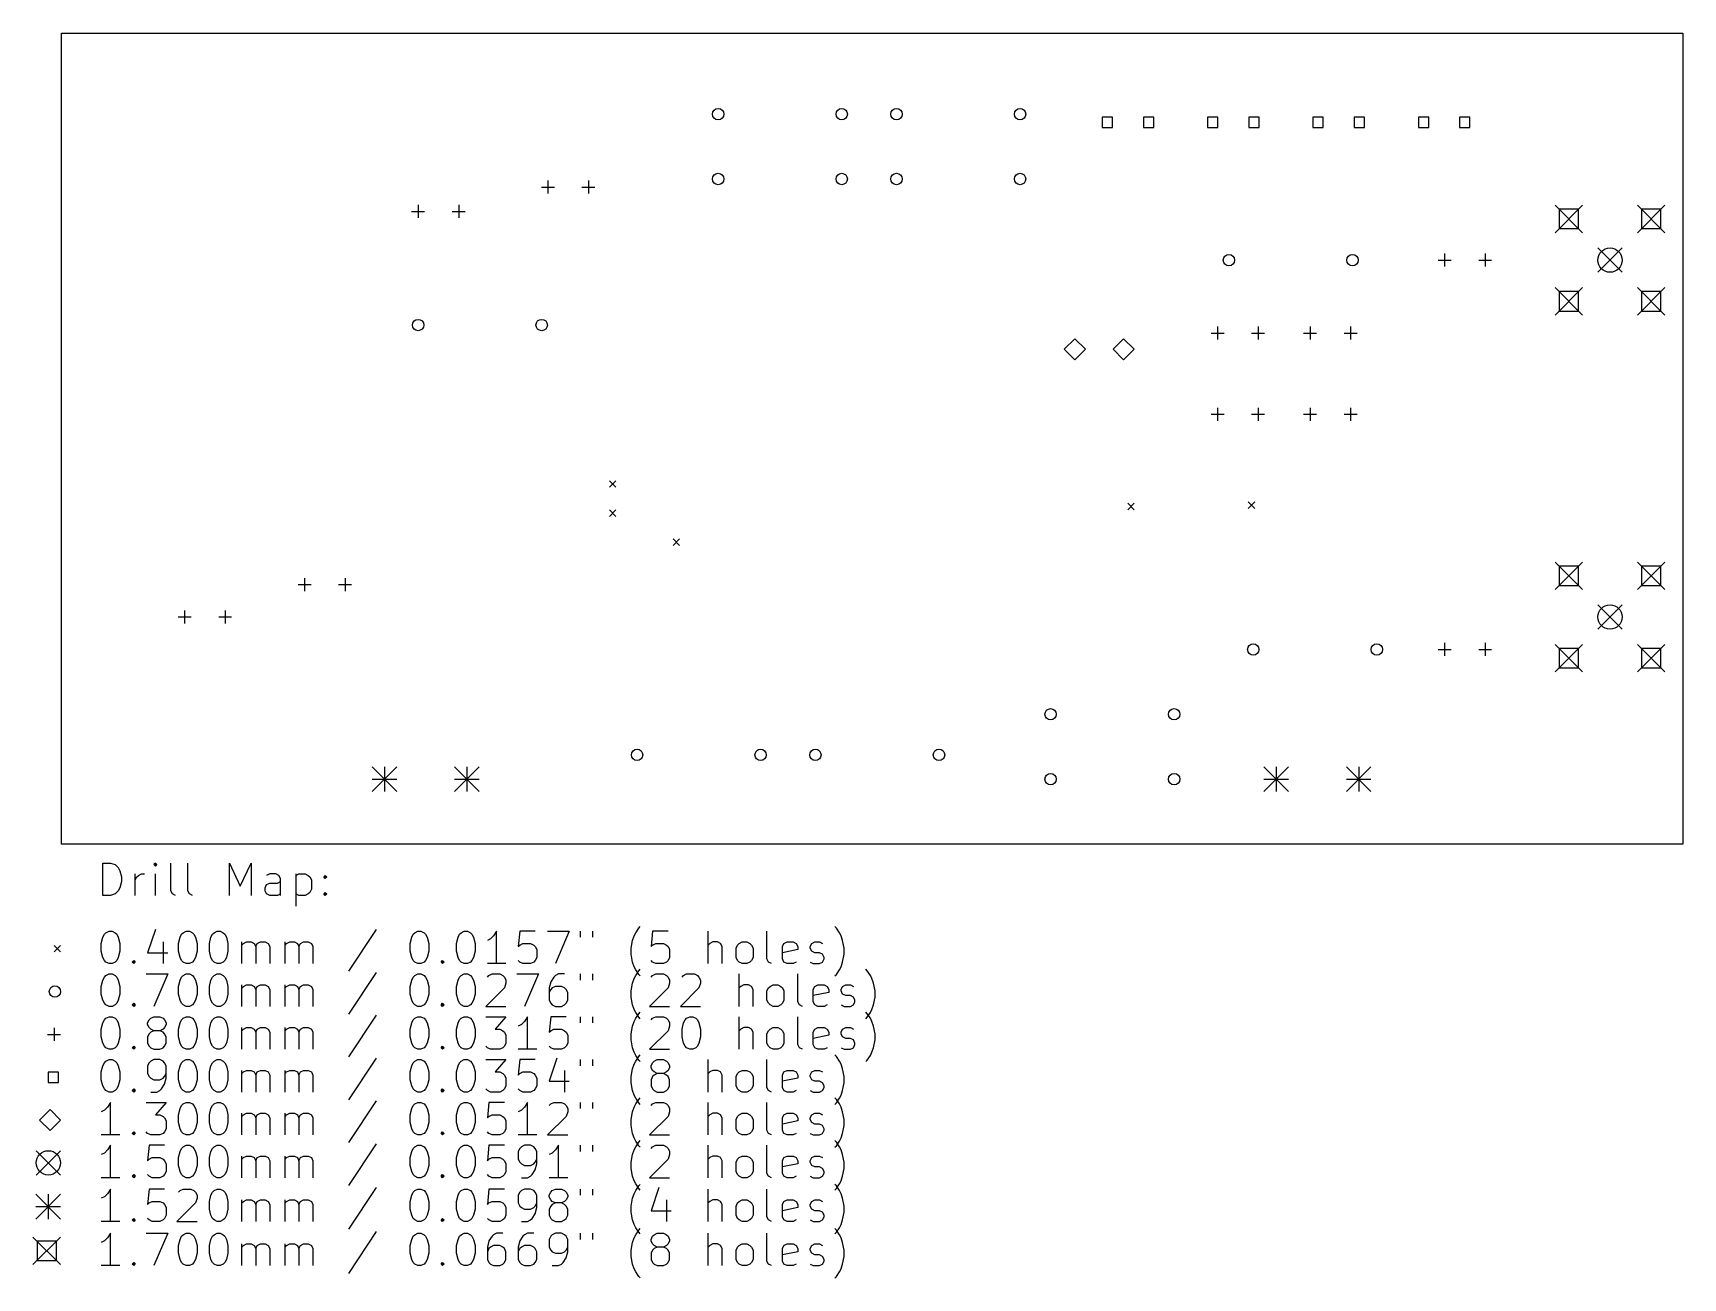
# Model space of a CAD drawing. Extents: x 3.08 to 7.09, y -4.99 to -1.97.
import ezdxf

# ---------------------------------------------------------------- set-up
doc = ezdxf.new("R2010")
doc.units = 0
doc.header["$MEASUREMENT"] = 0
doc.layers.add('BLACK', color=7, linetype='CONTINUOUS')

msp = doc.modelspace()

# ---------------------------------------------------------------- linework, layer by layer
at = {"layer": 'BLACK', "linetype": 'CONTINUOUS'}
for p, q in [((3.1496, -1.9685), (7.0866, -1.9685)), ((3.1496, -3.937), (3.1496, -1.9685)), ((7.0866, -1.9685), (7.0866, -3.937)), ((5.7015, -2.1725), (5.6764, -2.1725)), ((5.6764, -2.1725), (5.6764, -2.1976)), ((5.6764, -2.1976), (5.7015, -2.1976)), ((5.7015, -2.1976), (5.7015, -2.1725)), ((5.8015, -2.1725), (5.7764, -2.1725)), ((5.7764, -2.1725), (5.7764, -2.1976)), ((5.7764, -2.1976), (5.8015, -2.1976)), ((5.8015, -2.1976), (5.8015, -2.1725)), ((5.9574, -2.1725), (5.9324, -2.1725)), ((5.9324, -2.1725), (5.9324, -2.1976)), ((5.9324, -2.1976), (5.9574, -2.1976)), ((5.9574, -2.1976), (5.9574, -2.1725)), ((6.0574, -2.1725), (6.0324, -2.1725)), ((6.0324, -2.1725), (6.0324, -2.1976)), ((6.0324, -2.1976), (6.0574, -2.1976)), ((6.0574, -2.1976), (6.0574, -2.1725)), ((6.2133, -2.1725), (6.1883, -2.1725)), ((6.1883, -2.1725), (6.1883, -2.1976)), ((6.1883, -2.1976), (6.2133, -2.1976)), ((6.2133, -2.1976), (6.2133, -2.1725)), ((6.3133, -2.1725), (6.2883, -2.1725)), ((6.2883, -2.1725), (6.2883, -2.1976)), ((6.2883, -2.1976), (6.3133, -2.1976)), ((6.3133, -2.1976), (6.3133, -2.1725)), ((6.4692, -2.1725), (6.4442, -2.1725)), ((6.4442, -2.1725), (6.4442, -2.1976)), ((6.4442, -2.1976), (6.4692, -2.1976)), ((6.4692, -2.1976), (6.4692, -2.1725)), ((6.5692, -2.1725), (6.5442, -2.1725)), ((6.5442, -2.1725), (6.5442, -2.1976)), ((6.5442, -2.1976), (6.5692, -2.1976)), ((6.5692, -2.1976), (6.5692, -2.1725)), ((4.315, -2.3425), (4.3465, -2.3425)), ((4.3307, -2.3268), (4.3307, -2.3583)), ((4.4134, -2.3425), (4.4449, -2.3425)), ((4.4291, -2.3268), (4.4291, -2.3583)), ((4, -2.4016), (4.0315, -2.4016)), ((4.0157, -2.3858), (4.0157, -2.4173)), ((4.0984, -2.4016), (4.1299, -2.4016)), ((4.1142, -2.3858), (4.1142, -2.4173)), ((6.776, -2.3862), (6.8429, -2.4531)), ((6.8429, -2.3862), (6.776, -2.4531)), ((6.8331, -2.396), (6.7858, -2.396)), ((6.7858, -2.396), (6.7858, -2.4433)), ((6.8331, -2.4433), (6.8331, -2.396)), ((6.976, -2.3862), (7.0429, -2.4531)), ((7.0429, -2.3862), (6.976, -2.4531)), ((7.0331, -2.396), (6.9858, -2.396)), ((6.9858, -2.396), (6.9858, -2.4433)), ((7.0331, -2.4433), (7.0331, -2.396)), ((6.7858, -2.4433), (6.8331, -2.4433)), ((6.9858, -2.4433), (7.0331, -2.4433)), ((6.4921, -2.5197), (6.5236, -2.5197)), ((6.5079, -2.5039), (6.5079, -2.5354)), ((6.5906, -2.5197), (6.622, -2.5197)), ((6.6063, -2.5039), (6.6063, -2.5354)), ((6.8799, -2.4902), (6.939, -2.5492)), ((6.939, -2.4902), (6.8799, -2.5492)), ((6.776, -2.5862), (6.8429, -2.6531)), ((6.8429, -2.5862), (6.776, -2.6531)), ((6.8331, -2.596), (6.7858, -2.596)), ((6.7858, -2.596), (6.7858, -2.6433)), ((6.8331, -2.6433), (6.8331, -2.596)), ((6.976, -2.5862), (7.0429, -2.6531)), ((7.0429, -2.5862), (6.976, -2.6531)), ((7.0331, -2.596), (6.9858, -2.596)), ((6.9858, -2.596), (6.9858, -2.6433)), ((7.0331, -2.6433), (7.0331, -2.596)), ((6.7858, -2.6433), (6.8331, -2.6433)), ((6.9858, -2.6433), (7.0331, -2.6433)), ((5.9567, -2.6811), (5.9567, -2.7126)), ((6.0551, -2.6811), (6.0551, -2.7126)), ((6.1811, -2.6811), (6.1811, -2.7126)), ((6.2795, -2.6811), (6.2795, -2.7126)), ((5.6102, -2.7106), (5.5846, -2.7362)), ((5.6358, -2.7362), (5.6102, -2.7106)), ((5.7283, -2.7106), (5.7028, -2.7362)), ((5.7539, -2.7362), (5.7283, -2.7106)), ((5.9409, -2.6969), (5.9724, -2.6969)), ((6.0394, -2.6969), (6.0709, -2.6969)), ((6.1654, -2.6969), (6.1969, -2.6969)), ((6.2638, -2.6969), (6.2953, -2.6969)), ((5.5846, -2.7362), (5.6102, -2.7618)), ((5.6102, -2.7618), (5.6358, -2.7362)), ((5.7028, -2.7362), (5.7283, -2.7618)), ((5.7283, -2.7618), (5.7539, -2.7362)), ((5.9567, -2.878), (5.9567, -2.9094)), ((6.0551, -2.878), (6.0551, -2.9094)), ((6.1811, -2.878), (6.1811, -2.9094)), ((6.2795, -2.878), (6.2795, -2.9094)), ((5.9409, -2.8937), (5.9724, -2.8937)), ((6.0394, -2.8937), (6.0709, -2.8937)), ((6.1654, -2.8937), (6.1969, -2.8937)), ((6.2638, -2.8937), (6.2953, -2.8937)), ((4.4803, -3.0551), (4.4961, -3.0709)), ((4.4961, -3.0551), (4.4803, -3.0709)), ((5.7386, -3.1098), (5.7543, -3.1256)), ((5.7543, -3.1098), (5.7386, -3.1256)), ((6.0311, -3.1067), (6.0469, -3.1224)), ((6.0469, -3.1067), (6.0311, -3.1224)), ((4.4803, -3.126), (4.4961, -3.1417)), ((4.4961, -3.126), (4.4803, -3.1417)), ((4.6346, -3.1965), (4.6504, -3.2122)), ((4.6504, -3.1965), (4.6346, -3.2122)), ((6.776, -3.2524), (6.8429, -3.3193)), ((6.8429, -3.2524), (6.776, -3.3193)), ((6.8331, -3.2622), (6.7858, -3.2622)), ((6.7858, -3.2622), (6.7858, -3.3095)), ((6.8331, -3.3095), (6.8331, -3.2622)), ((6.976, -3.2524), (7.0429, -3.3193)), ((7.0429, -3.2524), (6.976, -3.3193)), ((7.0331, -3.2622), (6.9858, -3.2622)), ((6.9858, -3.2622), (6.9858, -3.3095)), ((7.0331, -3.3095), (7.0331, -3.2622)), ((3.7244, -3.3071), (3.7559, -3.3071)), ((3.7402, -3.2913), (3.7402, -3.3228)), ((3.8228, -3.3071), (3.8543, -3.3071)), ((3.8386, -3.2913), (3.8386, -3.3228)), ((6.7858, -3.3095), (6.8331, -3.3095)), ((6.9858, -3.3095), (7.0331, -3.3095)), ((6.8799, -3.3563), (6.939, -3.4154)), ((6.939, -3.3563), (6.8799, -3.4154)), ((3.4331, -3.3858), (3.4646, -3.3858)), ((3.4488, -3.3701), (3.4488, -3.4016)), ((3.5315, -3.3858), (3.563, -3.3858)), ((3.5472, -3.3701), (3.5472, -3.4016)), ((6.4921, -3.4646), (6.5236, -3.4646)), ((6.5079, -3.4488), (6.5079, -3.4803)), ((6.5906, -3.4646), (6.622, -3.4646)), ((6.6063, -3.4488), (6.6063, -3.4803)), ((6.776, -3.4524), (6.8429, -3.5193)), ((6.8429, -3.4524), (6.776, -3.5193)), ((6.8331, -3.4622), (6.7858, -3.4622)), ((6.7858, -3.4622), (6.7858, -3.5095)), ((6.8331, -3.5095), (6.8331, -3.4622)), ((6.976, -3.4524), (7.0429, -3.5193)), ((7.0429, -3.4524), (6.976, -3.5193)), ((7.0331, -3.4622), (6.9858, -3.4622)), ((6.9858, -3.4622), (6.9858, -3.5095)), ((7.0331, -3.5095), (7.0331, -3.4622)), ((6.7858, -3.5095), (6.8331, -3.5095)), ((6.9858, -3.5095), (7.0331, -3.5095)), ((3.9039, -3.7496), (3.9638, -3.8094)), ((3.9638, -3.7496), (3.9039, -3.8094)), ((3.9339, -3.7496), (3.9339, -3.8094)), ((4.1039, -3.7496), (4.1638, -3.8094)), ((4.1638, -3.7496), (4.1039, -3.8094)), ((4.1339, -3.7496), (4.1339, -3.8094)), ((6.0693, -3.7496), (6.1291, -3.8094)), ((6.1291, -3.7496), (6.0693, -3.8094)), ((6.0992, -3.7496), (6.0992, -3.8094)), ((6.2693, -3.7496), (6.3291, -3.8094)), ((6.3291, -3.7496), (6.2693, -3.8094)), ((6.2992, -3.7496), (6.2992, -3.8094)), ((3.9039, -3.7795), (3.9638, -3.7795)), ((4.1039, -3.7795), (4.1638, -3.7795)), ((6.0693, -3.7795), (6.1291, -3.7795)), ((6.2693, -3.7795), (6.3291, -3.7795)), ((7.0866, -3.937), (3.1496, -3.937)), ((3.2503, -4.0616), (3.2503, -3.9829)), ((3.2503, -3.9829), (3.2691, -3.9829)), ((3.2691, -3.9829), (3.2803, -3.9866)), ((3.2803, -3.9866), (3.2878, -3.9941)), ((3.2878, -3.9941), (3.2916, -4.0016)), ((3.2916, -4.0016), (3.2953, -4.0166)), ((3.3778, -3.9829), (3.374, -3.9866)), ((3.374, -3.9866), (3.3778, -3.9904)), ((3.3815, -3.9866), (3.3778, -3.9829)), ((3.3778, -3.9829), (3.3778, -3.9904)), ((3.3778, -3.9904), (3.3815, -3.9866)), ((3.4153, -4.0504), (3.4153, -3.9829)), ((3.4565, -4.0504), (3.4565, -3.9829)), ((3.5578, -4.0616), (3.5578, -3.9829)), ((3.5578, -3.9829), (3.584, -4.0391)), ((3.584, -4.0391), (3.6103, -3.9829)), ((3.6103, -3.9829), (3.6103, -4.0616)), ((3.2916, -4.0429), (3.2878, -4.0504)), ((3.2953, -4.0279), (3.2916, -4.0429)), ((3.2953, -4.0166), (3.2953, -4.0279)), ((3.329, -4.0616), (3.329, -4.0091)), ((3.329, -4.0241), (3.3328, -4.0166)), ((3.3328, -4.0166), (3.3365, -4.0129)), ((3.3365, -4.0129), (3.344, -4.0091)), ((3.344, -4.0091), (3.3515, -4.0091)), ((3.3778, -4.0616), (3.3778, -4.0091)), ((3.644, -4.0429), (3.6478, -4.0354)), ((3.644, -4.0504), (3.644, -4.0429)), ((3.6553, -4.0091), (3.6478, -4.0129)), ((3.6478, -4.0354), (3.6553, -4.0316)), ((3.6703, -4.0091), (3.6553, -4.0091)), ((3.6553, -4.0316), (3.674, -4.0316)), ((3.6778, -4.0129), (3.6703, -4.0091)), ((3.674, -4.0316), (3.6815, -4.0279)), ((3.6815, -4.0204), (3.6778, -4.0129)), ((3.6815, -4.0616), (3.6815, -4.0204)), ((3.719, -4.0091), (3.719, -4.0879)), ((3.719, -4.0129), (3.7265, -4.0091)), ((3.7265, -4.0091), (3.7415, -4.0091)), ((3.7415, -4.0091), (3.749, -4.0129)), ((3.749, -4.0129), (3.7527, -4.0166)), ((3.7527, -4.0166), (3.7565, -4.0241)), ((3.7565, -4.0241), (3.7565, -4.0466)), ((3.7865, -4.0166), (3.7902, -4.0129)), ((3.7902, -4.0204), (3.7865, -4.0166)), ((3.7902, -4.0129), (3.794, -4.0166)), ((3.7902, -4.0129), (3.7902, -4.0204)), ((3.794, -4.0166), (3.7902, -4.0204)), ((3.2691, -4.0616), (3.2503, -4.0616)), ((3.2803, -4.0579), (3.2691, -4.0616)), ((3.2878, -4.0504), (3.2803, -4.0579)), ((3.419, -4.0579), (3.4153, -4.0504)), ((3.4265, -4.0616), (3.419, -4.0579)), ((3.4603, -4.0579), (3.4565, -4.0504)), ((3.4678, -4.0616), (3.4603, -4.0579)), ((3.6478, -4.0579), (3.644, -4.0504)), ((3.6553, -4.0616), (3.6478, -4.0579)), ((3.674, -4.0616), (3.6553, -4.0616)), ((3.6815, -4.0579), (3.674, -4.0616)), ((3.7265, -4.0616), (3.719, -4.0579)), ((3.7415, -4.0616), (3.7265, -4.0616)), ((3.749, -4.0579), (3.7415, -4.0616)), ((3.7527, -4.0541), (3.749, -4.0579)), ((3.7565, -4.0466), (3.7527, -4.0541)), ((3.7865, -4.0579), (3.7902, -4.0541)), ((3.7902, -4.0616), (3.7865, -4.0579)), ((3.7902, -4.0541), (3.794, -4.0579)), ((3.7902, -4.0541), (3.7902, -4.0616)), ((3.794, -4.0579), (3.7902, -4.0616)), ((3.2466, -4.1782), (3.2503, -4.1632)), ((3.2503, -4.1632), (3.2541, -4.1557)), ((3.2541, -4.1557), (3.2578, -4.152)), ((3.2578, -4.152), (3.2653, -4.1482)), ((3.2653, -4.1482), (3.2728, -4.1482)), ((3.2728, -4.1482), (3.2803, -4.152)), ((3.2803, -4.152), (3.2841, -4.1557)), ((3.2841, -4.1557), (3.2878, -4.1632)), ((3.2878, -4.1632), (3.2916, -4.1782)), ((3.3778, -4.1445), (3.359, -4.2007)), ((3.434, -4.1782), (3.4378, -4.1632)), ((3.4378, -4.1632), (3.4415, -4.1557)), ((3.4415, -4.1557), (3.4453, -4.152)), ((3.4453, -4.152), (3.4528, -4.1482)), ((3.4528, -4.1482), (3.4603, -4.1482)), ((3.4603, -4.1482), (3.4678, -4.152)), ((3.4678, -4.152), (3.4715, -4.1557)), ((3.4715, -4.1557), (3.4753, -4.1632)), ((3.4753, -4.1632), (3.479, -4.1782)), ((3.509, -4.1782), (3.5128, -4.1632)), ((3.5128, -4.1632), (3.5165, -4.1557)), ((3.5165, -4.1557), (3.5203, -4.152)), ((3.5203, -4.152), (3.5278, -4.1482)), ((3.5278, -4.1482), (3.5353, -4.1482)), ((3.5353, -4.1482), (3.5428, -4.152)), ((3.5428, -4.152), (3.5465, -4.1557)), ((3.5465, -4.1557), (3.5503, -4.1632)), ((3.5503, -4.1632), (3.554, -4.1782)), ((3.914, -4.1445), (3.8465, -4.2457)), ((3.9965, -4.1782), (4.0002, -4.1632)), ((4.0002, -4.1632), (4.004, -4.1557)), ((4.004, -4.1557), (4.0077, -4.152)), ((4.0077, -4.152), (4.0152, -4.1482)), ((4.0152, -4.1482), (4.0227, -4.1482)), ((4.0227, -4.1482), (4.0302, -4.152)), ((4.0302, -4.152), (4.034, -4.1557)), ((4.034, -4.1557), (4.0377, -4.1632)), ((4.0377, -4.1632), (4.0415, -4.1782)), ((4.1089, -4.1782), (4.1127, -4.1632)), ((4.1127, -4.1632), (4.1164, -4.1557)), ((4.1164, -4.1557), (4.1202, -4.152)), ((4.1202, -4.152), (4.1277, -4.1482)), ((4.1277, -4.1482), (4.1352, -4.1482)), ((4.1352, -4.1482), (4.1427, -4.152)), ((4.1427, -4.152), (4.1464, -4.1557)), ((4.1464, -4.1557), (4.1502, -4.1632)), ((4.1502, -4.1632), (4.1539, -4.1782)), ((4.1989, -4.1595), (4.1914, -4.167)), ((4.2064, -4.1482), (4.1989, -4.1595)), ((4.2064, -4.227), (4.2064, -4.1482)), ((4.2627, -4.1482), (4.2589, -4.1857)), ((4.3002, -4.1482), (4.2627, -4.1482)), ((4.3302, -4.1482), (4.3827, -4.1482)), ((4.3827, -4.1482), (4.3489, -4.227)), ((4.4089, -4.1482), (4.4089, -4.1632)), ((4.4389, -4.1482), (4.4389, -4.1632)), ((4.5364, -4.1707), (4.5401, -4.1595)), ((4.5401, -4.1595), (4.5439, -4.152)), ((4.5439, -4.152), (4.5514, -4.1407)), ((4.5514, -4.1407), (4.5551, -4.137)), ((4.5851, -4.1482), (4.5814, -4.1857)), ((4.6226, -4.1482), (4.5851, -4.1482)), ((4.7201, -4.227), (4.7201, -4.1482)), ((4.8626, -4.2157), (4.8626, -4.1482)), ((5.0313, -4.1407), (5.0276, -4.137)), ((5.0388, -4.152), (5.0313, -4.1407)), ((5.0426, -4.1595), (5.0388, -4.152)), ((5.0463, -4.1707), (5.0426, -4.1595)), ((3.1319, -4.1831), (3.1476, -4.1988)), ((3.1476, -4.1831), (3.1319, -4.1988)), ((3.2466, -4.197), (3.2466, -4.1782)), ((3.2503, -4.212), (3.2466, -4.197)), ((3.2916, -4.197), (3.2878, -4.212)), ((3.2916, -4.1782), (3.2916, -4.197)), ((3.359, -4.2007), (3.4078, -4.2007)), ((3.3965, -4.1745), (3.3965, -4.227)), ((3.434, -4.197), (3.434, -4.1782)), ((3.4378, -4.212), (3.434, -4.197)), ((3.479, -4.197), (3.4753, -4.212)), ((3.479, -4.1782), (3.479, -4.197)), ((3.509, -4.197), (3.509, -4.1782)), ((3.5128, -4.212), (3.509, -4.197)), ((3.554, -4.197), (3.5503, -4.212)), ((3.554, -4.1782), (3.554, -4.197)), ((3.5878, -4.227), (3.5878, -4.1745)), ((3.5878, -4.182), (3.5915, -4.1782)), ((3.5915, -4.1782), (3.599, -4.1745)), ((3.599, -4.1745), (3.6103, -4.1745)), ((3.6103, -4.1745), (3.6178, -4.1782)), ((3.6178, -4.1782), (3.6215, -4.1857)), ((3.6215, -4.1857), (3.6253, -4.1782)), ((3.6215, -4.1857), (3.6215, -4.227)), ((3.6253, -4.1782), (3.6328, -4.1745)), ((3.6328, -4.1745), (3.644, -4.1745)), ((3.644, -4.1745), (3.6515, -4.1782)), ((3.6515, -4.1782), (3.6553, -4.1857)), ((3.6553, -4.1857), (3.6553, -4.227)), ((3.6928, -4.227), (3.6928, -4.1745)), ((3.6928, -4.182), (3.6965, -4.1782)), ((3.6965, -4.1782), (3.704, -4.1745)), ((3.704, -4.1745), (3.7152, -4.1745)), ((3.7152, -4.1745), (3.7227, -4.1782)), ((3.7227, -4.1782), (3.7265, -4.1857)), ((3.7265, -4.1857), (3.7302, -4.1782)), ((3.7265, -4.1857), (3.7265, -4.227)), ((3.7302, -4.1782), (3.7377, -4.1745)), ((3.7377, -4.1745), (3.749, -4.1745)), ((3.749, -4.1745), (3.7565, -4.1782)), ((3.7565, -4.1782), (3.7602, -4.1857)), ((3.7602, -4.1857), (3.7602, -4.227)), ((3.9965, -4.197), (3.9965, -4.1782)), ((4.0002, -4.212), (3.9965, -4.197)), ((4.0415, -4.197), (4.0377, -4.212)), ((4.0415, -4.1782), (4.0415, -4.197)), ((4.1089, -4.197), (4.1089, -4.1782)), ((4.1127, -4.212), (4.1089, -4.197)), ((4.1539, -4.197), (4.1502, -4.212)), ((4.1539, -4.1782), (4.1539, -4.197)), ((4.1914, -4.167), (4.1839, -4.1707)), ((4.2589, -4.1857), (4.2627, -4.182)), ((4.2627, -4.182), (4.2702, -4.1782)), ((4.2702, -4.1782), (4.2889, -4.1782)), ((4.2889, -4.1782), (4.2964, -4.182)), ((4.2964, -4.182), (4.3002, -4.1857)), ((4.3002, -4.1857), (4.3039, -4.1932)), ((4.3039, -4.1932), (4.3039, -4.212)), ((4.5326, -4.1895), (4.5364, -4.1707)), ((4.5326, -4.2045), (4.5326, -4.1895)), ((4.5364, -4.2232), (4.5326, -4.2045)), ((4.5814, -4.1857), (4.5851, -4.182)), ((4.5851, -4.182), (4.5926, -4.1782)), ((4.5926, -4.1782), (4.6114, -4.1782)), ((4.6114, -4.1782), (4.6189, -4.182)), ((4.6189, -4.182), (4.6226, -4.1857)), ((4.6226, -4.1857), (4.6264, -4.1932)), ((4.6264, -4.1932), (4.6264, -4.212)), ((4.7239, -4.1782), (4.7201, -4.182)), ((4.7314, -4.1745), (4.7239, -4.1782)), ((4.7426, -4.1745), (4.7314, -4.1745)), ((4.7501, -4.1782), (4.7426, -4.1745)), ((4.7539, -4.1857), (4.7501, -4.1782)), ((4.7539, -4.227), (4.7539, -4.1857)), ((4.7876, -4.1895), (4.7914, -4.182)), ((4.7876, -4.212), (4.7876, -4.1895)), ((4.7914, -4.182), (4.7951, -4.1782)), ((4.7951, -4.1782), (4.8026, -4.1745)), ((4.8026, -4.1745), (4.8139, -4.1745)), ((4.8139, -4.1745), (4.8214, -4.1782)), ((4.8214, -4.1782), (4.8251, -4.182)), ((4.8251, -4.182), (4.8289, -4.1895)), ((4.8289, -4.1895), (4.8289, -4.212)), ((4.9001, -4.1857), (4.9038, -4.1782)), ((4.9001, -4.2157), (4.9001, -4.1857)), ((4.9376, -4.1932), (4.9001, -4.2007)), ((4.9038, -4.1782), (4.9113, -4.1745)), ((4.9113, -4.1745), (4.9263, -4.1745)), ((4.9263, -4.1745), (4.9338, -4.1782)), ((4.9338, -4.1782), (4.9376, -4.1857)), ((4.9376, -4.1857), (4.9376, -4.1932)), ((4.9676, -4.1857), (4.9713, -4.1782)), ((4.9676, -4.1895), (4.9676, -4.1857)), ((4.9713, -4.197), (4.9676, -4.1895)), ((4.9713, -4.1782), (4.9788, -4.1745)), ((4.9788, -4.2007), (4.9713, -4.197)), ((4.9788, -4.1745), (4.9901, -4.1745)), ((4.9901, -4.2007), (4.9788, -4.2007)), ((4.9901, -4.1745), (4.9976, -4.1782)), ((4.9976, -4.2045), (4.9901, -4.2007)), ((5.0013, -4.212), (4.9976, -4.2045)), ((5.0501, -4.1895), (5.0463, -4.1707)), ((5.0463, -4.2232), (5.0501, -4.2045)), ((5.0501, -4.2045), (5.0501, -4.1895)), ((3.2541, -4.2195), (3.2503, -4.212)), ((3.2578, -4.2232), (3.2541, -4.2195)), ((3.2653, -4.227), (3.2578, -4.2232)), ((3.2728, -4.227), (3.2653, -4.227)), ((3.2803, -4.2232), (3.2728, -4.227)), ((3.2841, -4.2195), (3.2803, -4.2232)), ((3.2878, -4.212), (3.2841, -4.2195)), ((3.3215, -4.2232), (3.3253, -4.2195)), ((3.3253, -4.227), (3.3215, -4.2232)), ((3.3253, -4.2195), (3.329, -4.2232)), ((3.3253, -4.2195), (3.3253, -4.227)), ((3.329, -4.2232), (3.3253, -4.227)), ((3.4415, -4.2195), (3.4378, -4.212)), ((3.4453, -4.2232), (3.4415, -4.2195)), ((3.4528, -4.227), (3.4453, -4.2232)), ((3.4603, -4.227), (3.4528, -4.227)), ((3.4678, -4.2232), (3.4603, -4.227)), ((3.4715, -4.2195), (3.4678, -4.2232)), ((3.4753, -4.212), (3.4715, -4.2195)), ((3.5165, -4.2195), (3.5128, -4.212)), ((3.5203, -4.2232), (3.5165, -4.2195)), ((3.5278, -4.227), (3.5203, -4.2232)), ((3.5353, -4.227), (3.5278, -4.227)), ((3.5428, -4.2232), (3.5353, -4.227)), ((3.5465, -4.2195), (3.5428, -4.2232)), ((3.5503, -4.212), (3.5465, -4.2195)), ((4.004, -4.2195), (4.0002, -4.212)), ((4.0077, -4.2232), (4.004, -4.2195)), ((4.0152, -4.227), (4.0077, -4.2232)), ((4.0227, -4.227), (4.0152, -4.227)), ((4.0302, -4.2232), (4.0227, -4.227)), ((4.034, -4.2195), (4.0302, -4.2232)), ((4.0377, -4.212), (4.034, -4.2195)), ((4.0715, -4.2232), (4.0752, -4.2195)), ((4.0752, -4.227), (4.0715, -4.2232)), ((4.0752, -4.2195), (4.079, -4.2232)), ((4.0752, -4.2195), (4.0752, -4.227)), ((4.079, -4.2232), (4.0752, -4.227)), ((4.1164, -4.2195), (4.1127, -4.212)), ((4.1202, -4.2232), (4.1164, -4.2195)), ((4.1277, -4.227), (4.1202, -4.2232)), ((4.1352, -4.227), (4.1277, -4.227)), ((4.1427, -4.2232), (4.1352, -4.227)), ((4.1464, -4.2195), (4.1427, -4.2232)), ((4.1502, -4.212), (4.1464, -4.2195)), ((4.2289, -4.227), (4.1839, -4.227)), ((4.2627, -4.2232), (4.2589, -4.2195)), ((4.2702, -4.227), (4.2627, -4.2232)), ((4.2889, -4.227), (4.2702, -4.227)), ((4.2964, -4.2232), (4.2889, -4.227)), ((4.3002, -4.2195), (4.2964, -4.2232)), ((4.3039, -4.212), (4.3002, -4.2195)), ((4.5401, -4.2345), (4.5364, -4.2232)), ((4.5439, -4.242), (4.5401, -4.2345)), ((4.5514, -4.2532), (4.5439, -4.242)), ((4.5439, -4.2559), (4.5514, -4.2447)), ((4.5514, -4.2447), (4.5551, -4.2409)), ((4.5851, -4.2232), (4.5814, -4.2195)), ((4.5926, -4.227), (4.5851, -4.2232)), ((4.6114, -4.227), (4.5926, -4.227)), ((4.6189, -4.2232), (4.6114, -4.227)), ((4.6226, -4.2195), (4.6189, -4.2232)), ((4.6264, -4.212), (4.6226, -4.2195)), ((4.7914, -4.2195), (4.7876, -4.212)), ((4.7951, -4.2232), (4.7914, -4.2195)), ((4.8026, -4.227), (4.7951, -4.2232)), ((4.8139, -4.227), (4.8026, -4.227)), ((4.8214, -4.2232), (4.8139, -4.227)), ((4.8251, -4.2195), (4.8214, -4.2232)), ((4.8289, -4.212), (4.8251, -4.2195)), ((4.8664, -4.2232), (4.8626, -4.2157)), ((4.8739, -4.227), (4.8664, -4.2232)), ((4.9038, -4.2232), (4.9001, -4.2157)), ((4.9113, -4.227), (4.9038, -4.2232)), ((4.9263, -4.227), (4.9113, -4.227)), ((4.9338, -4.2232), (4.9263, -4.227)), ((4.9676, -4.2232), (4.9751, -4.227)), ((4.9751, -4.227), (4.9901, -4.227)), ((4.9901, -4.227), (4.9976, -4.2232)), ((4.9976, -4.2232), (5.0013, -4.2157)), ((5.0013, -4.2157), (5.0013, -4.212)), ((5.0313, -4.2532), (5.0388, -4.242)), ((5.0388, -4.242), (5.0426, -4.2345)), ((5.0426, -4.2345), (5.0463, -4.2232)), ((5.1063, -4.2447), (5.1026, -4.2409)), ((5.1138, -4.2559), (5.1063, -4.2447)), ((3.2466, -4.2822), (3.2503, -4.2672)), ((3.2466, -4.3009), (3.2466, -4.2822)), ((3.2503, -4.2672), (3.2541, -4.2597)), ((3.2541, -4.2597), (3.2578, -4.2559)), ((3.2578, -4.2559), (3.2653, -4.2522)), ((3.2653, -4.2522), (3.2728, -4.2522)), ((3.2728, -4.2522), (3.2803, -4.2559)), ((3.2803, -4.2559), (3.2841, -4.2597)), ((3.2841, -4.2597), (3.2878, -4.2672)), ((3.2878, -4.2672), (3.2916, -4.2822)), ((3.2916, -4.2822), (3.2916, -4.3009)), ((3.3553, -4.2522), (3.4078, -4.2522)), ((3.4078, -4.2522), (3.374, -4.3309)), ((3.434, -4.2822), (3.4378, -4.2672)), ((3.434, -4.3009), (3.434, -4.2822)), ((3.4378, -4.2672), (3.4415, -4.2597)), ((3.4415, -4.2597), (3.4453, -4.2559)), ((3.4453, -4.2559), (3.4528, -4.2522)), ((3.4528, -4.2522), (3.4603, -4.2522)), ((3.4603, -4.2522), (3.4678, -4.2559)), ((3.4678, -4.2559), (3.4715, -4.2597)), ((3.4715, -4.2597), (3.4753, -4.2672)), ((3.4753, -4.2672), (3.479, -4.2822)), ((3.479, -4.2822), (3.479, -4.3009)), ((3.509, -4.2822), (3.5128, -4.2672)), ((3.509, -4.3009), (3.509, -4.2822)), ((3.5128, -4.2672), (3.5165, -4.2597)), ((3.5165, -4.2597), (3.5203, -4.2559)), ((3.5203, -4.2559), (3.5278, -4.2522)), ((3.5278, -4.2522), (3.5353, -4.2522)), ((3.5353, -4.2522), (3.5428, -4.2559)), ((3.5428, -4.2559), (3.5465, -4.2597)), ((3.5465, -4.2597), (3.5503, -4.2672)), ((3.5503, -4.2672), (3.554, -4.2822)), ((3.554, -4.2822), (3.554, -4.3009)), ((3.5878, -4.3309), (3.5878, -4.2784)), ((3.5878, -4.2859), (3.5915, -4.2822)), ((3.5915, -4.2822), (3.599, -4.2784)), ((3.599, -4.2784), (3.6103, -4.2784)), ((3.6103, -4.2784), (3.6178, -4.2822)), ((3.6178, -4.2822), (3.6215, -4.2897)), ((3.6215, -4.2897), (3.6253, -4.2822)), ((3.6253, -4.2822), (3.6328, -4.2784)), ((3.6328, -4.2784), (3.644, -4.2784)), ((3.644, -4.2784), (3.6515, -4.2822)), ((3.6515, -4.2822), (3.6553, -4.2897)), ((3.6928, -4.3309), (3.6928, -4.2784)), ((3.6928, -4.2859), (3.6965, -4.2822)), ((3.6965, -4.2822), (3.704, -4.2784)), ((3.704, -4.2784), (3.7152, -4.2784)), ((3.7152, -4.2784), (3.7227, -4.2822)), ((3.7227, -4.2822), (3.7265, -4.2897)), ((3.7265, -4.2897), (3.7302, -4.2822)), ((3.7302, -4.2822), (3.7377, -4.2784)), ((3.7377, -4.2784), (3.749, -4.2784)), ((3.749, -4.2784), (3.7565, -4.2822)), ((3.7565, -4.2822), (3.7602, -4.2897)), ((3.914, -4.2484), (3.8465, -4.3496)), ((3.9965, -4.2822), (4.0002, -4.2672)), ((3.9965, -4.3009), (3.9965, -4.2822)), ((4.0002, -4.2672), (4.004, -4.2597)), ((4.004, -4.2597), (4.0077, -4.2559)), ((4.0077, -4.2559), (4.0152, -4.2522)), ((4.0152, -4.2522), (4.0227, -4.2522)), ((4.0227, -4.2522), (4.0302, -4.2559)), ((4.0302, -4.2559), (4.034, -4.2597)), ((4.034, -4.2597), (4.0377, -4.2672)), ((4.0377, -4.2672), (4.0415, -4.2822)), ((4.0415, -4.2822), (4.0415, -4.3009)), ((4.1089, -4.2822), (4.1127, -4.2672)), ((4.1089, -4.3009), (4.1089, -4.2822)), ((4.1127, -4.2672), (4.1164, -4.2597)), ((4.1164, -4.2597), (4.1202, -4.2559)), ((4.1202, -4.2559), (4.1277, -4.2522)), ((4.1277, -4.2522), (4.1352, -4.2522)), ((4.1352, -4.2522), (4.1427, -4.2559)), ((4.1427, -4.2559), (4.1464, -4.2597)), ((4.1464, -4.2597), (4.1502, -4.2672)), ((4.1502, -4.2672), (4.1539, -4.2822)), ((4.1539, -4.2822), (4.1539, -4.3009)), ((4.2252, -4.2859), (4.1802, -4.3309)), ((4.1839, -4.2597), (4.1877, -4.2559)), ((4.1877, -4.2559), (4.1952, -4.2522)), ((4.1952, -4.2522), (4.2139, -4.2522)), ((4.2139, -4.2522), (4.2214, -4.2559)), ((4.2214, -4.2559), (4.2252, -4.2597)), ((4.2252, -4.2597), (4.2289, -4.2672)), ((4.2289, -4.2747), (4.2252, -4.2859)), ((4.2289, -4.2672), (4.2289, -4.2747)), ((4.2552, -4.2522), (4.3077, -4.2522)), ((4.3077, -4.2522), (4.2739, -4.3309)), ((4.3377, -4.2709), (4.3339, -4.2859)), ((4.3339, -4.2859), (4.3339, -4.3159)), ((4.3452, -4.2597), (4.3377, -4.2709)), ((4.3414, -4.2859), (4.3377, -4.2897)), ((4.3489, -4.2822), (4.3414, -4.2859)), ((4.3489, -4.2559), (4.3452, -4.2597)), ((4.3564, -4.2522), (4.3489, -4.2559)), ((4.3639, -4.2822), (4.3489, -4.2822)), ((4.3714, -4.2522), (4.3564, -4.2522)), ((4.3714, -4.2859), (4.3639, -4.2822)), ((4.3752, -4.2897), (4.3714, -4.2859)), ((4.4089, -4.2522), (4.4089, -4.2672)), ((4.4389, -4.2522), (4.4389, -4.2672)), ((4.5326, -4.2934), (4.5364, -4.2747)), ((4.5364, -4.2747), (4.5401, -4.2634)), ((4.5401, -4.2634), (4.5439, -4.2559)), ((4.5551, -4.257), (4.5514, -4.2532)), ((4.6226, -4.2859), (4.5776, -4.3309)), ((4.5814, -4.2597), (4.5851, -4.2559)), ((4.5851, -4.2559), (4.5926, -4.2522)), ((4.5926, -4.2522), (4.6114, -4.2522)), ((4.6114, -4.2522), (4.6189, -4.2559)), ((4.6189, -4.2559), (4.6226, -4.2597)), ((4.6226, -4.2597), (4.6264, -4.2672)), ((4.6264, -4.2747), (4.6226, -4.2859)), ((4.6264, -4.2672), (4.6264, -4.2747)), ((4.6976, -4.2859), (4.6526, -4.3309)), ((4.6564, -4.2597), (4.6601, -4.2559)), ((4.6601, -4.2559), (4.6676, -4.2522)), ((4.6676, -4.2522), (4.6864, -4.2522)), ((4.6864, -4.2522), (4.6939, -4.2559)), ((4.6939, -4.2559), (4.6976, -4.2597)), ((4.6976, -4.2597), (4.7014, -4.2672)), ((4.7014, -4.2747), (4.6976, -4.2859)), ((4.7014, -4.2672), (4.7014, -4.2747)), ((4.7951, -4.3309), (4.7951, -4.2522)), ((4.7989, -4.2822), (4.7951, -4.2859)), ((4.8064, -4.2784), (4.7989, -4.2822)), ((4.8176, -4.2784), (4.8064, -4.2784)), ((4.8251, -4.2822), (4.8176, -4.2784)), ((4.8289, -4.2897), (4.8251, -4.2822)), ((4.8626, -4.2934), (4.8664, -4.2859)), ((4.8664, -4.2859), (4.8701, -4.2822)), ((4.8701, -4.2822), (4.8776, -4.2784)), ((4.8776, -4.2784), (4.8889, -4.2784)), ((4.8889, -4.2784), (4.8964, -4.2822)), ((4.8964, -4.2822), (4.9001, -4.2859)), ((4.9001, -4.2859), (4.9038, -4.2934)), ((4.9376, -4.3197), (4.9376, -4.2522)), ((4.9751, -4.2897), (4.9788, -4.2822)), ((4.9788, -4.2822), (4.9863, -4.2784)), ((4.9863, -4.2784), (5.0013, -4.2784)), ((5.0013, -4.2784), (5.0088, -4.2822)), ((5.0088, -4.2822), (5.0126, -4.2897)), ((5.0276, -4.257), (5.0313, -4.2532)), ((5.0426, -4.2897), (5.0463, -4.2822)), ((5.0463, -4.2822), (5.0538, -4.2784)), ((5.0538, -4.2784), (5.0651, -4.2784)), ((5.0651, -4.2784), (5.0726, -4.2822)), ((5.1176, -4.2634), (5.1138, -4.2559)), ((5.1213, -4.2747), (5.1176, -4.2634)), ((5.1251, -4.2934), (5.1213, -4.2747)), ((3.2503, -4.3159), (3.2466, -4.3009)), ((3.2541, -4.3234), (3.2503, -4.3159)), ((3.2578, -4.3271), (3.2541, -4.3234)), ((3.2841, -4.3234), (3.2803, -4.3271)), ((3.2878, -4.3159), (3.2841, -4.3234)), ((3.2916, -4.3009), (3.2878, -4.3159)), ((3.3215, -4.3271), (3.3253, -4.3234)), ((3.3253, -4.3234), (3.329, -4.3271)), ((3.3253, -4.3234), (3.3253, -4.3309)), ((3.4378, -4.3159), (3.434, -4.3009)), ((3.4415, -4.3234), (3.4378, -4.3159)), ((3.4453, -4.3271), (3.4415, -4.3234)), ((3.4715, -4.3234), (3.4678, -4.3271)), ((3.4753, -4.3159), (3.4715, -4.3234)), ((3.479, -4.3009), (3.4753, -4.3159)), ((3.5128, -4.3159), (3.509, -4.3009)), ((3.5165, -4.3234), (3.5128, -4.3159)), ((3.5203, -4.3271), (3.5165, -4.3234)), ((3.5465, -4.3234), (3.5428, -4.3271)), ((3.5503, -4.3159), (3.5465, -4.3234)), ((3.554, -4.3009), (3.5503, -4.3159)), ((3.6215, -4.2897), (3.6215, -4.3309)), ((3.6553, -4.2897), (3.6553, -4.3309)), ((3.7265, -4.2897), (3.7265, -4.3309)), ((3.7602, -4.2897), (3.7602, -4.3309)), ((4.0002, -4.3159), (3.9965, -4.3009)), ((4.004, -4.3234), (4.0002, -4.3159)), ((4.0077, -4.3271), (4.004, -4.3234)), ((4.034, -4.3234), (4.0302, -4.3271)), ((4.0377, -4.3159), (4.034, -4.3234)), ((4.0415, -4.3009), (4.0377, -4.3159)), ((4.0715, -4.3271), (4.0752, -4.3234)), ((4.0752, -4.3234), (4.079, -4.3271)), ((4.0752, -4.3234), (4.0752, -4.3309)), ((4.1127, -4.3159), (4.1089, -4.3009)), ((4.1164, -4.3234), (4.1127, -4.3159)), ((4.1202, -4.3271), (4.1164, -4.3234)), ((4.1464, -4.3234), (4.1427, -4.3271)), ((4.1502, -4.3159), (4.1464, -4.3234)), ((4.1539, -4.3009), (4.1502, -4.3159)), ((4.3377, -4.2897), (4.3339, -4.2972)), ((4.3339, -4.3159), (4.3377, -4.3234)), ((4.3377, -4.3234), (4.3414, -4.3271)), ((4.3714, -4.3271), (4.3752, -4.3234)), ((4.3789, -4.2972), (4.3752, -4.2897)), ((4.3752, -4.3234), (4.3789, -4.3159)), ((4.3789, -4.3159), (4.3789, -4.2972)), ((4.5326, -4.3084), (4.5326, -4.2934)), ((4.5364, -4.3271), (4.5326, -4.3084)), ((4.8289, -4.3309), (4.8289, -4.2897)), ((4.8626, -4.3159), (4.8626, -4.2934)), ((4.8664, -4.3234), (4.8626, -4.3159)), ((4.8701, -4.3271), (4.8664, -4.3234)), ((4.9001, -4.3234), (4.8964, -4.3271)), ((4.9038, -4.3159), (4.9001, -4.3234)), ((4.9038, -4.2934), (4.9038, -4.3159)), ((4.9413, -4.3271), (4.9376, -4.3197)), ((4.9751, -4.3197), (4.9751, -4.2897)), ((5.0126, -4.2972), (4.9751, -4.3047)), ((4.9788, -4.3271), (4.9751, -4.3197)), ((5.0126, -4.2897), (5.0126, -4.2972)), ((5.0426, -4.2934), (5.0426, -4.2897)), ((5.0463, -4.3009), (5.0426, -4.2934)), ((5.0538, -4.3047), (5.0463, -4.3009)), ((5.0651, -4.3047), (5.0538, -4.3047)), ((5.0726, -4.3084), (5.0651, -4.3047)), ((5.0763, -4.3159), (5.0726, -4.3084)), ((5.0726, -4.3271), (5.0763, -4.3197)), ((5.0763, -4.3197), (5.0763, -4.3159)), ((5.1213, -4.3271), (5.1251, -4.3084)), ((5.1251, -4.3084), (5.1251, -4.2934)), ((3.2503, -4.3711), (3.2541, -4.3636)), ((3.2541, -4.3636), (3.2578, -4.3598)), ((3.2653, -4.3309), (3.2578, -4.3271)), ((3.2578, -4.3598), (3.2653, -4.3561)), ((3.2728, -4.3309), (3.2653, -4.3309)), ((3.2653, -4.3561), (3.2728, -4.3561)), ((3.2803, -4.3271), (3.2728, -4.3309)), ((3.2728, -4.3561), (3.2803, -4.3598)), ((3.2803, -4.3598), (3.2841, -4.3636)), ((3.2841, -4.3636), (3.2878, -4.3711)), ((3.3253, -4.3309), (3.3215, -4.3271)), ((3.329, -4.3271), (3.3253, -4.3309)), ((3.359, -4.3711), (3.3628, -4.3636)), ((3.3628, -4.3636), (3.3665, -4.3598)), ((3.3665, -4.3598), (3.374, -4.3561)), ((3.374, -4.3561), (3.389, -4.3561)), ((3.389, -4.3561), (3.3965, -4.3598)), ((3.3965, -4.3598), (3.4003, -4.3636)), ((3.4003, -4.3636), (3.404, -4.3711)), ((3.4378, -4.3711), (3.4415, -4.3636)), ((3.4415, -4.3636), (3.4453, -4.3598)), ((3.4528, -4.3309), (3.4453, -4.3271)), ((3.4453, -4.3598), (3.4528, -4.3561)), ((3.4603, -4.3309), (3.4528, -4.3309)), ((3.4528, -4.3561), (3.4603, -4.3561)), ((3.4678, -4.3271), (3.4603, -4.3309)), ((3.4603, -4.3561), (3.4678, -4.3598)), ((3.4678, -4.3598), (3.4715, -4.3636)), ((3.4715, -4.3636), (3.4753, -4.3711)), ((3.5128, -4.3711), (3.5165, -4.3636)), ((3.5165, -4.3636), (3.5203, -4.3598)), ((3.5278, -4.3309), (3.5203, -4.3271)), ((3.5203, -4.3598), (3.5278, -4.3561)), ((3.5353, -4.3309), (3.5278, -4.3309)), ((3.5278, -4.3561), (3.5353, -4.3561)), ((3.5428, -4.3271), (3.5353, -4.3309)), ((3.5353, -4.3561), (3.5428, -4.3598)), ((3.5428, -4.3598), (3.5465, -4.3636)), ((3.5465, -4.3636), (3.5503, -4.3711)), ((3.914, -4.3523), (3.8465, -4.4536)), ((4.0002, -4.3711), (4.004, -4.3636)), ((4.004, -4.3636), (4.0077, -4.3598)), ((4.0152, -4.3309), (4.0077, -4.3271)), ((4.0077, -4.3598), (4.0152, -4.3561)), ((4.0227, -4.3309), (4.0152, -4.3309)), ((4.0152, -4.3561), (4.0227, -4.3561)), ((4.0302, -4.3271), (4.0227, -4.3309)), ((4.0227, -4.3561), (4.0302, -4.3598)), ((4.0302, -4.3598), (4.034, -4.3636)), ((4.034, -4.3636), (4.0377, -4.3711)), ((4.0752, -4.3309), (4.0715, -4.3271)), ((4.079, -4.3271), (4.0752, -4.3309)), ((4.1127, -4.3711), (4.1164, -4.3636)), ((4.1164, -4.3636), (4.1202, -4.3598)), ((4.1277, -4.3309), (4.1202, -4.3271)), ((4.1202, -4.3598), (4.1277, -4.3561)), ((4.1352, -4.3309), (4.1277, -4.3309)), ((4.1277, -4.3561), (4.1352, -4.3561)), ((4.1427, -4.3271), (4.1352, -4.3309)), ((4.1352, -4.3561), (4.1427, -4.3598)), ((4.1427, -4.3598), (4.1464, -4.3636)), ((4.1464, -4.3636), (4.1502, -4.3711)), ((4.1802, -4.3309), (4.2289, -4.3309)), ((4.1802, -4.3561), (4.2289, -4.3561)), ((4.2289, -4.3561), (4.2027, -4.3861)), ((4.2814, -4.3561), (4.2739, -4.3673)), ((4.2814, -4.4348), (4.2814, -4.3561)), ((4.3377, -4.3561), (4.3339, -4.3936)), ((4.3752, -4.3561), (4.3377, -4.3561)), ((4.3414, -4.3271), (4.3489, -4.3309)), ((4.3489, -4.3309), (4.3639, -4.3309)), ((4.3639, -4.3309), (4.3714, -4.3271)), ((4.4089, -4.3561), (4.4089, -4.3711)), ((4.4389, -4.3561), (4.4389, -4.3711)), ((4.5401, -4.3384), (4.5364, -4.3271)), ((4.5439, -4.3459), (4.5401, -4.3384)), ((4.5401, -4.3673), (4.5439, -4.3598)), ((4.5514, -4.3571), (4.5439, -4.3459)), ((4.5439, -4.3598), (4.5514, -4.3486)), ((4.5514, -4.3486), (4.5551, -4.3448)), ((4.5551, -4.3609), (4.5514, -4.3571)), ((4.5776, -4.3309), (4.6264, -4.3309)), ((4.5814, -4.3636), (4.5851, -4.3598)), ((4.5851, -4.3598), (4.5926, -4.3561)), ((4.5926, -4.3561), (4.6114, -4.3561)), ((4.6114, -4.3561), (4.6189, -4.3598)), ((4.6189, -4.3598), (4.6226, -4.3636)), ((4.6226, -4.3636), (4.6264, -4.3711)), ((4.6526, -4.3309), (4.7014, -4.3309)), ((4.6601, -4.3711), (4.6639, -4.3636)), ((4.6639, -4.3636), (4.6676, -4.3598)), ((4.6676, -4.3598), (4.6751, -4.3561)), ((4.6751, -4.3561), (4.6826, -4.3561)), ((4.6826, -4.3561), (4.6901, -4.3598)), ((4.6901, -4.3598), (4.6939, -4.3636)), ((4.6939, -4.3636), (4.6976, -4.3711)), ((4.7951, -4.4348), (4.7951, -4.3561)), ((4.8776, -4.3309), (4.8701, -4.3271)), ((4.8889, -4.3309), (4.8776, -4.3309)), ((4.8964, -4.3271), (4.8889, -4.3309)), ((4.9376, -4.4236), (4.9376, -4.3561)), ((4.9488, -4.3309), (4.9413, -4.3271)), ((4.9863, -4.3309), (4.9788, -4.3271)), ((5.0013, -4.3309), (4.9863, -4.3309)), ((5.0088, -4.3271), (5.0013, -4.3309)), ((5.0426, -4.3271), (5.0501, -4.3309)), ((5.0501, -4.3309), (5.0651, -4.3309)), ((5.0651, -4.3309), (5.0726, -4.3271)), ((5.1063, -4.3486), (5.1026, -4.3448)), ((5.1026, -4.3609), (5.1063, -4.3571)), ((5.1063, -4.3571), (5.1138, -4.3459)), ((5.1138, -4.3598), (5.1063, -4.3486)), ((5.1138, -4.3459), (5.1176, -4.3384)), ((5.1176, -4.3673), (5.1138, -4.3598)), ((5.1176, -4.3384), (5.1213, -4.3271)), ((3.1161, -4.3988), (3.1476, -4.3988)), ((3.1319, -4.3831), (3.1319, -4.4146)), ((3.2466, -4.3861), (3.2503, -4.3711)), ((3.2466, -4.4048), (3.2466, -4.3861)), ((3.2503, -4.4198), (3.2466, -4.4048)), ((3.2878, -4.3711), (3.2916, -4.3861)), ((3.2916, -4.4048), (3.2878, -4.4198)), ((3.2916, -4.3861), (3.2916, -4.4048)), ((3.359, -4.3748), (3.359, -4.3711)), ((3.3628, -4.3823), (3.359, -4.3748)), ((3.3628, -4.3973), (3.359, -4.4048)), ((3.359, -4.4048), (3.359, -4.4198)), ((3.3665, -4.3861), (3.3628, -4.3823)), ((3.3665, -4.3936), (3.3628, -4.3973)), ((3.374, -4.3898), (3.3665, -4.3861)), ((3.374, -4.3898), (3.3665, -4.3936)), ((3.389, -4.3898), (3.374, -4.3898)), ((3.3965, -4.3861), (3.389, -4.3898)), ((3.3965, -4.3936), (3.389, -4.3898)), ((3.4003, -4.3823), (3.3965, -4.3861)), ((3.4003, -4.3973), (3.3965, -4.3936)), ((3.404, -4.3748), (3.4003, -4.3823)), ((3.404, -4.4048), (3.4003, -4.3973)), ((3.404, -4.3711), (3.404, -4.3748)), ((3.404, -4.4198), (3.404, -4.4048)), ((3.434, -4.3861), (3.4378, -4.3711)), ((3.434, -4.4048), (3.434, -4.3861)), ((3.4378, -4.4198), (3.434, -4.4048)), ((3.4753, -4.3711), (3.479, -4.3861)), ((3.479, -4.4048), (3.4753, -4.4198)), ((3.479, -4.3861), (3.479, -4.4048)), ((3.509, -4.3861), (3.5128, -4.3711)), ((3.509, -4.4048), (3.509, -4.3861)), ((3.5128, -4.4198), (3.509, -4.4048)), ((3.5503, -4.3711), (3.554, -4.3861)), ((3.554, -4.4048), (3.5503, -4.4198)), ((3.554, -4.3861), (3.554, -4.4048)), ((3.5878, -4.4348), (3.5878, -4.3823)), ((3.5878, -4.3898), (3.5915, -4.3861)), ((3.5915, -4.3861), (3.599, -4.3823)), ((3.599, -4.3823), (3.6103, -4.3823)), ((3.6103, -4.3823), (3.6178, -4.3861)), ((3.6178, -4.3861), (3.6215, -4.3936)), ((3.6215, -4.3936), (3.6253, -4.3861)), ((3.6215, -4.3936), (3.6215, -4.4348)), ((3.6253, -4.3861), (3.6328, -4.3823)), ((3.6328, -4.3823), (3.644, -4.3823)), ((3.644, -4.3823), (3.6515, -4.3861)), ((3.6515, -4.3861), (3.6553, -4.3936)), ((3.6553, -4.3936), (3.6553, -4.4348)), ((3.6928, -4.4348), (3.6928, -4.3823)), ((3.6928, -4.3898), (3.6965, -4.3861)), ((3.6965, -4.3861), (3.704, -4.3823)), ((3.704, -4.3823), (3.7152, -4.3823)), ((3.7152, -4.3823), (3.7227, -4.3861)), ((3.7227, -4.3861), (3.7265, -4.3936)), ((3.7265, -4.3936), (3.7302, -4.3861)), ((3.7265, -4.3936), (3.7265, -4.4348)), ((3.7302, -4.3861), (3.7377, -4.3823)), ((3.7377, -4.3823), (3.749, -4.3823)), ((3.749, -4.3823), (3.7565, -4.3861)), ((3.7565, -4.3861), (3.7602, -4.3936)), ((3.7602, -4.3936), (3.7602, -4.4348)), ((3.9965, -4.3861), (4.0002, -4.3711)), ((3.9965, -4.4048), (3.9965, -4.3861)), ((4.0002, -4.4198), (3.9965, -4.4048)), ((4.0377, -4.3711), (4.0415, -4.3861)), ((4.0415, -4.4048), (4.0377, -4.4198)), ((4.0415, -4.3861), (4.0415, -4.4048)), ((4.1089, -4.3861), (4.1127, -4.3711)), ((4.1089, -4.4048), (4.1089, -4.3861)), ((4.1127, -4.4198), (4.1089, -4.4048)), ((4.1502, -4.3711), (4.1539, -4.3861)), ((4.1539, -4.4048), (4.1502, -4.4198)), ((4.1539, -4.3861), (4.1539, -4.4048)), ((4.2027, -4.3861), (4.2139, -4.3861)), ((4.2139, -4.3861), (4.2214, -4.3898)), ((4.2214, -4.3898), (4.2252, -4.3936)), ((4.2252, -4.3936), (4.2289, -4.4011)), ((4.2289, -4.4011), (4.2289, -4.4198)), ((4.2664, -4.3748), (4.2589, -4.3786)), ((4.2739, -4.3673), (4.2664, -4.3748)), ((4.3339, -4.3936), (4.3377, -4.3898)), ((4.3377, -4.3898), (4.3452, -4.3861)), ((4.3452, -4.3861), (4.3639, -4.3861)), ((4.3639, -4.3861), (4.3714, -4.3898)), ((4.3714, -4.3898), (4.3752, -4.3936)), ((4.3752, -4.3936), (4.3789, -4.4011)), ((4.3789, -4.4011), (4.3789, -4.4198)), ((4.5326, -4.3973), (4.5364, -4.3786)), ((4.5326, -4.4123), (4.5326, -4.3973)), ((4.5364, -4.3786), (4.5401, -4.3673)), ((4.6226, -4.3898), (4.5776, -4.4348)), ((4.6264, -4.3786), (4.6226, -4.3898)), ((4.6264, -4.3711), (4.6264, -4.3786)), ((4.6564, -4.3861), (4.6601, -4.3711)), ((4.6564, -4.4048), (4.6564, -4.3861)), ((4.6601, -4.4198), (4.6564, -4.4048)), ((4.6976, -4.3711), (4.7014, -4.3861)), ((4.7014, -4.4048), (4.6976, -4.4198)), ((4.7014, -4.3861), (4.7014, -4.4048)), ((4.7989, -4.3861), (4.7951, -4.3898)), ((4.8064, -4.3823), (4.7989, -4.3861)), ((4.8176, -4.3823), (4.8064, -4.3823)), ((4.8251, -4.3861), (4.8176, -4.3823)), ((4.8289, -4.3936), (4.8251, -4.3861)), ((4.8289, -4.4348), (4.8289, -4.3936)), ((4.8626, -4.3973), (4.8664, -4.3898)), ((4.8626, -4.4198), (4.8626, -4.3973)), ((4.8664, -4.3898), (4.8701, -4.3861)), ((4.8701, -4.3861), (4.8776, -4.3823)), ((4.8776, -4.3823), (4.8889, -4.3823)), ((4.8889, -4.3823), (4.8964, -4.3861)), ((4.8964, -4.3861), (4.9001, -4.3898)), ((4.9001, -4.3898), (4.9038, -4.3973)), ((4.9038, -4.3973), (4.9038, -4.4198)), ((4.9751, -4.3936), (4.9788, -4.3861)), ((4.9751, -4.4236), (4.9751, -4.3936)), ((5.0126, -4.4011), (4.9751, -4.4086)), ((4.9788, -4.3861), (4.9863, -4.3823)), ((4.9863, -4.3823), (5.0013, -4.3823)), ((5.0013, -4.3823), (5.0088, -4.3861)), ((5.0088, -4.3861), (5.0126, -4.3936)), ((5.0126, -4.3936), (5.0126, -4.4011)), ((5.0426, -4.3936), (5.0463, -4.3861)), ((5.0426, -4.3973), (5.0426, -4.3936)), ((5.0463, -4.4048), (5.0426, -4.3973)), ((5.0463, -4.3861), (5.0538, -4.3823)), ((5.0538, -4.4086), (5.0463, -4.4048)), ((5.0538, -4.3823), (5.0651, -4.3823)), ((5.0651, -4.3823), (5.0726, -4.3861)), ((5.1213, -4.3786), (5.1176, -4.3673)), ((5.1251, -4.3973), (5.1213, -4.3786)), ((5.1251, -4.4123), (5.1251, -4.3973)), ((3.2541, -4.4273), (3.2503, -4.4198)), ((3.2578, -4.4311), (3.2541, -4.4273)), ((3.2653, -4.4348), (3.2578, -4.4311)), ((3.2728, -4.4348), (3.2653, -4.4348)), ((3.2803, -4.4311), (3.2728, -4.4348)), ((3.2841, -4.4273), (3.2803, -4.4311)), ((3.2878, -4.4198), (3.2841, -4.4273)), ((3.3215, -4.4311), (3.3253, -4.4273)), ((3.3253, -4.4348), (3.3215, -4.4311)), ((3.3253, -4.4273), (3.329, -4.4311)), ((3.3253, -4.4273), (3.3253, -4.4348)), ((3.329, -4.4311), (3.3253, -4.4348)), ((3.359, -4.4198), (3.3628, -4.4273)), ((3.3628, -4.4273), (3.3665, -4.4311)), ((3.3665, -4.4311), (3.374, -4.4348)), ((3.374, -4.4348), (3.389, -4.4348)), ((3.389, -4.4348), (3.3965, -4.4311)), ((3.3965, -4.4311), (3.4003, -4.4273)), ((3.4003, -4.4273), (3.404, -4.4198)), ((3.4415, -4.4273), (3.4378, -4.4198)), ((3.4453, -4.4311), (3.4415, -4.4273)), ((3.4528, -4.4348), (3.4453, -4.4311)), ((3.4603, -4.4348), (3.4528, -4.4348)), ((3.4678, -4.4311), (3.4603, -4.4348)), ((3.4715, -4.4273), (3.4678, -4.4311)), ((3.4753, -4.4198), (3.4715, -4.4273)), ((3.5165, -4.4273), (3.5128, -4.4198)), ((3.5203, -4.4311), (3.5165, -4.4273)), ((3.5278, -4.4348), (3.5203, -4.4311)), ((3.5353, -4.4348), (3.5278, -4.4348)), ((3.5428, -4.4311), (3.5353, -4.4348)), ((3.5465, -4.4273), (3.5428, -4.4311)), ((3.5503, -4.4198), (3.5465, -4.4273)), ((4.004, -4.4273), (4.0002, -4.4198)), ((4.0077, -4.4311), (4.004, -4.4273)), ((4.0152, -4.4348), (4.0077, -4.4311)), ((4.0227, -4.4348), (4.0152, -4.4348)), ((4.0302, -4.4311), (4.0227, -4.4348)), ((4.034, -4.4273), (4.0302, -4.4311)), ((4.0377, -4.4198), (4.034, -4.4273)), ((4.0715, -4.4311), (4.0752, -4.4273)), ((4.0752, -4.4348), (4.0715, -4.4311)), ((4.0752, -4.4273), (4.079, -4.4311)), ((4.0752, -4.4273), (4.0752, -4.4348)), ((4.079, -4.4311), (4.0752, -4.4348)), ((4.1164, -4.4273), (4.1127, -4.4198)), ((4.1202, -4.4311), (4.1164, -4.4273)), ((4.1277, -4.4348), (4.1202, -4.4311)), ((4.1352, -4.4348), (4.1277, -4.4348)), ((4.1427, -4.4311), (4.1352, -4.4348)), ((4.1464, -4.4273), (4.1427, -4.4311)), ((4.1502, -4.4198), (4.1464, -4.4273)), ((4.1839, -4.4311), (4.1802, -4.4273)), ((4.1914, -4.4348), (4.1839, -4.4311)), ((4.2139, -4.4348), (4.1914, -4.4348)), ((4.2214, -4.4311), (4.2139, -4.4348)), ((4.2252, -4.4273), (4.2214, -4.4311)), ((4.2289, -4.4198), (4.2252, -4.4273)), ((4.3039, -4.4348), (4.2589, -4.4348)), ((4.3377, -4.4311), (4.3339, -4.4273)), ((4.3452, -4.4348), (4.3377, -4.4311)), ((4.3639, -4.4348), (4.3452, -4.4348)), ((4.3714, -4.4311), (4.3639, -4.4348)), ((4.3752, -4.4273), (4.3714, -4.4311)), ((4.3789, -4.4198), (4.3752, -4.4273)), ((4.5364, -4.4311), (4.5326, -4.4123)), ((4.5401, -4.4423), (4.5364, -4.4311)), ((4.5439, -4.4498), (4.5401, -4.4423)), ((4.5776, -4.4348), (4.6264, -4.4348)), ((4.6639, -4.4273), (4.6601, -4.4198)), ((4.6676, -4.4311), (4.6639, -4.4273)), ((4.6751, -4.4348), (4.6676, -4.4311)), ((4.6826, -4.4348), (4.6751, -4.4348)), ((4.6901, -4.4311), (4.6826, -4.4348)), ((4.6939, -4.4273), (4.6901, -4.4311)), ((4.6976, -4.4198), (4.6939, -4.4273)), ((4.8664, -4.4273), (4.8626, -4.4198)), ((4.8701, -4.4311), (4.8664, -4.4273)), ((4.8776, -4.4348), (4.8701, -4.4311)), ((4.8889, -4.4348), (4.8776, -4.4348)), ((4.8964, -4.4311), (4.8889, -4.4348)), ((4.9001, -4.4273), (4.8964, -4.4311)), ((4.9038, -4.4198), (4.9001, -4.4273)), ((4.9413, -4.4311), (4.9376, -4.4236)), ((4.9488, -4.4348), (4.9413, -4.4311)), ((4.9788, -4.4311), (4.9751, -4.4236)), ((4.9863, -4.4348), (4.9788, -4.4311)), ((5.0013, -4.4348), (4.9863, -4.4348)), ((5.0088, -4.4311), (5.0013, -4.4348)), ((5.0426, -4.4311), (5.0501, -4.4348)), ((5.0501, -4.4348), (5.0651, -4.4348)), ((5.0651, -4.4086), (5.0538, -4.4086)), ((5.0726, -4.4123), (5.0651, -4.4086)), ((5.0651, -4.4348), (5.0726, -4.4311)), ((5.0763, -4.4198), (5.0726, -4.4123)), ((5.0726, -4.4311), (5.0763, -4.4236)), ((5.0763, -4.4236), (5.0763, -4.4198)), ((5.1138, -4.4498), (5.1176, -4.4423)), ((5.1176, -4.4423), (5.1213, -4.4311)), ((5.1213, -4.4311), (5.1251, -4.4123)), ((3.2466, -4.49), (3.2503, -4.475)), ((3.2503, -4.475), (3.2541, -4.4675)), ((3.2541, -4.4675), (3.2578, -4.4638)), ((3.2578, -4.4638), (3.2653, -4.46)), ((3.2653, -4.46), (3.2728, -4.46)), ((3.2728, -4.46), (3.2803, -4.4638)), ((3.2803, -4.4638), (3.2841, -4.4675)), ((3.2841, -4.4675), (3.2878, -4.475)), ((3.2878, -4.475), (3.2916, -4.49)), ((3.3628, -4.4675), (3.359, -4.475)), ((3.359, -4.475), (3.359, -4.4938)), ((3.3665, -4.4638), (3.3628, -4.4675)), ((3.374, -4.46), (3.3665, -4.4638)), ((3.389, -4.46), (3.374, -4.46)), ((3.3965, -4.4638), (3.389, -4.46)), ((3.4003, -4.4675), (3.3965, -4.4638)), ((3.404, -4.475), (3.4003, -4.4675)), ((3.404, -4.505), (3.404, -4.475)), ((3.434, -4.49), (3.4378, -4.475)), ((3.4378, -4.475), (3.4415, -4.4675)), ((3.4415, -4.4675), (3.4453, -4.4638)), ((3.4453, -4.4638), (3.4528, -4.46)), ((3.4528, -4.46), (3.4603, -4.46)), ((3.4603, -4.46), (3.4678, -4.4638)), ((3.4678, -4.4638), (3.4715, -4.4675)), ((3.4715, -4.4675), (3.4753, -4.475)), ((3.4753, -4.475), (3.479, -4.49)), ((3.509, -4.49), (3.5128, -4.475)), ((3.5128, -4.475), (3.5165, -4.4675)), ((3.5165, -4.4675), (3.5203, -4.4638)), ((3.5203, -4.4638), (3.5278, -4.46)), ((3.5278, -4.46), (3.5353, -4.46)), ((3.5353, -4.46), (3.5428, -4.4638)), ((3.5428, -4.4638), (3.5465, -4.4675)), ((3.5465, -4.4675), (3.5503, -4.475)), ((3.5503, -4.475), (3.554, -4.49)), ((3.5878, -4.5388), (3.5878, -4.4863)), ((3.5915, -4.49), (3.599, -4.4863)), ((3.599, -4.4863), (3.6103, -4.4863)), ((3.6103, -4.4863), (3.6178, -4.49)), ((3.6253, -4.49), (3.6328, -4.4863)), ((3.6328, -4.4863), (3.644, -4.4863)), ((3.644, -4.4863), (3.6515, -4.49)), ((3.6928, -4.5388), (3.6928, -4.4863)), ((3.6965, -4.49), (3.704, -4.4863)), ((3.704, -4.4863), (3.7152, -4.4863)), ((3.7152, -4.4863), (3.7227, -4.49)), ((3.7302, -4.49), (3.7377, -4.4863)), ((3.7377, -4.4863), (3.749, -4.4863)), ((3.749, -4.4863), (3.7565, -4.49)), ((3.914, -4.4563), (3.8465, -4.5575)), ((3.9965, -4.49), (4.0002, -4.475)), ((4.0002, -4.475), (4.004, -4.4675)), ((4.004, -4.4675), (4.0077, -4.4638)), ((4.0077, -4.4638), (4.0152, -4.46)), ((4.0152, -4.46), (4.0227, -4.46)), ((4.0227, -4.46), (4.0302, -4.4638)), ((4.0302, -4.4638), (4.034, -4.4675)), ((4.034, -4.4675), (4.0377, -4.475)), ((4.0377, -4.475), (4.0415, -4.49)), ((4.1089, -4.49), (4.1127, -4.475)), ((4.1127, -4.475), (4.1164, -4.4675)), ((4.1164, -4.4675), (4.1202, -4.4638)), ((4.1202, -4.4638), (4.1277, -4.46)), ((4.1277, -4.46), (4.1352, -4.46)), ((4.1352, -4.46), (4.1427, -4.4638)), ((4.1427, -4.4638), (4.1464, -4.4675)), ((4.1464, -4.4675), (4.1502, -4.475)), ((4.1502, -4.475), (4.1539, -4.49)), ((4.1802, -4.46), (4.2289, -4.46)), ((4.2289, -4.46), (4.2027, -4.49)), ((4.2627, -4.46), (4.2589, -4.4975)), ((4.3002, -4.46), (4.2627, -4.46)), ((4.3527, -4.4563), (4.3339, -4.5125)), ((4.3714, -4.4863), (4.3714, -4.5388)), ((4.4089, -4.46), (4.4089, -4.475)), ((4.4389, -4.46), (4.4389, -4.475)), ((4.5326, -4.5013), (4.5364, -4.4825)), ((4.5364, -4.4825), (4.5401, -4.4713)), ((4.5401, -4.4713), (4.5439, -4.4638)), ((4.5514, -4.4611), (4.5439, -4.4498)), ((4.5439, -4.4638), (4.5514, -4.4525)), ((4.5514, -4.4525), (4.5551, -4.4488)), ((4.5551, -4.4648), (4.5514, -4.4611)), ((4.5814, -4.475), (4.5851, -4.4675)), ((4.5814, -4.4788), (4.5814, -4.475)), ((4.5851, -4.4863), (4.5814, -4.4788)), ((4.5851, -4.4675), (4.5889, -4.4638)), ((4.5889, -4.49), (4.5851, -4.4863)), ((4.5889, -4.4638), (4.5964, -4.46)), ((4.5964, -4.46), (4.6114, -4.46)), ((4.6114, -4.46), (4.6189, -4.4638)), ((4.6189, -4.4638), (4.6226, -4.4675)), ((4.6226, -4.4863), (4.6189, -4.49)), ((4.6226, -4.4675), (4.6264, -4.475)), ((4.6264, -4.4788), (4.6226, -4.4863)), ((4.6264, -4.475), (4.6264, -4.4788)), ((4.7201, -4.5388), (4.7201, -4.46)), ((4.7314, -4.4863), (4.7239, -4.49)), ((4.7426, -4.4863), (4.7314, -4.4863)), ((4.7501, -4.49), (4.7426, -4.4863)), ((4.7951, -4.49), (4.8026, -4.4863)), ((4.8026, -4.4863), (4.8139, -4.4863)), ((4.8139, -4.4863), (4.8214, -4.49)), ((4.8626, -4.5275), (4.8626, -4.46)), ((4.9038, -4.49), (4.9113, -4.4863)), ((4.9113, -4.4863), (4.9263, -4.4863)), ((4.9263, -4.4863), (4.9338, -4.49)), ((4.9713, -4.49), (4.9788, -4.4863)), ((4.9788, -4.4863), (4.9901, -4.4863)), ((4.9901, -4.4863), (4.9976, -4.49)), ((5.0313, -4.4525), (5.0276, -4.4488)), ((5.0388, -4.4638), (5.0313, -4.4525)), ((5.0426, -4.4713), (5.0388, -4.4638)), ((5.0463, -4.4825), (5.0426, -4.4713)), ((5.0501, -4.5013), (5.0463, -4.4825)), ((5.1026, -4.4648), (5.1063, -4.4611)), ((5.1063, -4.4611), (5.1138, -4.4498)), ((3.1424, -4.4902), (3.1174, -4.4902)), ((3.1174, -4.4902), (3.1174, -4.5153)), ((3.1174, -4.5153), (3.1424, -4.5153)), ((3.1424, -4.5153), (3.1424, -4.4902)), ((3.2466, -4.5088), (3.2466, -4.49)), ((3.2503, -4.5238), (3.2466, -4.5088)), ((3.2541, -4.5313), (3.2503, -4.5238)), ((3.2878, -4.5238), (3.2841, -4.5313)), ((3.2916, -4.5088), (3.2878, -4.5238)), ((3.2916, -4.49), (3.2916, -4.5088)), ((3.359, -4.4938), (3.3628, -4.5013)), ((3.3628, -4.5013), (3.3665, -4.505)), ((3.3665, -4.505), (3.374, -4.5088)), ((3.374, -4.5088), (3.389, -4.5088)), ((3.389, -4.5088), (3.3965, -4.505)), ((3.3928, -4.5313), (3.4003, -4.52)), ((3.3965, -4.505), (3.4003, -4.5013)), ((3.4003, -4.5013), (3.404, -4.4938)), ((3.4003, -4.52), (3.404, -4.505)), ((3.434, -4.5088), (3.434, -4.49)), ((3.4378, -4.5238), (3.434, -4.5088)), ((3.4415, -4.5313), (3.4378, -4.5238)), ((3.4753, -4.5238), (3.4715, -4.5313)), ((3.479, -4.5088), (3.4753, -4.5238)), ((3.479, -4.49), (3.479, -4.5088)), ((3.509, -4.5088), (3.509, -4.49)), ((3.5128, -4.5238), (3.509, -4.5088)), ((3.5165, -4.5313), (3.5128, -4.5238)), ((3.5503, -4.5238), (3.5465, -4.5313)), ((3.554, -4.5088), (3.5503, -4.5238)), ((3.554, -4.49), (3.554, -4.5088)), ((3.5878, -4.4938), (3.5915, -4.49)), ((3.6178, -4.49), (3.6215, -4.4975)), ((3.6215, -4.4975), (3.6253, -4.49)), ((3.6215, -4.4975), (3.6215, -4.5388)), ((3.6515, -4.49), (3.6553, -4.4975)), ((3.6553, -4.4975), (3.6553, -4.5388)), ((3.6928, -4.4938), (3.6965, -4.49)), ((3.7227, -4.49), (3.7265, -4.4975)), ((3.7265, -4.4975), (3.7302, -4.49)), ((3.7265, -4.4975), (3.7265, -4.5388)), ((3.7565, -4.49), (3.7602, -4.4975)), ((3.7602, -4.4975), (3.7602, -4.5388)), ((3.9965, -4.5088), (3.9965, -4.49)), ((4.0002, -4.5238), (3.9965, -4.5088)), ((4.004, -4.5313), (4.0002, -4.5238)), ((4.0377, -4.5238), (4.034, -4.5313)), ((4.0415, -4.5088), (4.0377, -4.5238)), ((4.0415, -4.49), (4.0415, -4.5088)), ((4.1089, -4.5088), (4.1089, -4.49)), ((4.1127, -4.5238), (4.1089, -4.5088)), ((4.1164, -4.5313), (4.1127, -4.5238)), ((4.1502, -4.5238), (4.1464, -4.5313)), ((4.1539, -4.5088), (4.1502, -4.5238)), ((4.1539, -4.49), (4.1539, -4.5088)), ((4.2027, -4.49), (4.2139, -4.49)), ((4.2139, -4.49), (4.2214, -4.4938)), ((4.2214, -4.4938), (4.2252, -4.4975)), ((4.2252, -4.4975), (4.2289, -4.505)), ((4.2289, -4.5238), (4.2252, -4.5313)), ((4.2289, -4.505), (4.2289, -4.5238)), ((4.2589, -4.4975), (4.2627, -4.4938)), ((4.2627, -4.4938), (4.2702, -4.49)), ((4.2702, -4.49), (4.2889, -4.49)), ((4.2889, -4.49), (4.2964, -4.4938)), ((4.2964, -4.4938), (4.3002, -4.4975)), ((4.3002, -4.4975), (4.3039, -4.505)), ((4.3039, -4.5238), (4.3002, -4.5313)), ((4.3039, -4.505), (4.3039, -4.5238)), ((4.3339, -4.5125), (4.3827, -4.5125)), ((4.5326, -4.5163), (4.5326, -4.5013)), ((4.5364, -4.535), (4.5326, -4.5163)), ((4.5851, -4.5013), (4.5814, -4.5088)), ((4.5814, -4.5088), (4.5814, -4.5238)), ((4.5814, -4.5238), (4.5851, -4.5313)), ((4.5889, -4.4975), (4.5851, -4.5013)), ((4.5964, -4.4938), (4.5889, -4.49)), ((4.5964, -4.4938), (4.5889, -4.4975)), ((4.6114, -4.4938), (4.5964, -4.4938)), ((4.6189, -4.49), (4.6114, -4.4938)), ((4.6189, -4.4975), (4.6114, -4.4938)), ((4.6226, -4.5013), (4.6189, -4.4975)), ((4.6264, -4.5088), (4.6226, -4.5013)), ((4.6226, -4.5313), (4.6264, -4.5238)), ((4.6264, -4.5238), (4.6264, -4.5088)), ((4.7239, -4.49), (4.7201, -4.4938)), ((4.7539, -4.4975), (4.7501, -4.49)), ((4.7539, -4.5388), (4.7539, -4.4975)), ((4.7876, -4.5013), (4.7914, -4.4938)), ((4.7876, -4.5238), (4.7876, -4.5013)), ((4.7914, -4.5313), (4.7876, -4.5238)), ((4.7914, -4.4938), (4.7951, -4.49)), ((4.8214, -4.49), (4.8251, -4.4938)), ((4.8251, -4.4938), (4.8289, -4.5013)), ((4.8289, -4.5238), (4.8251, -4.5313)), ((4.8289, -4.5013), (4.8289, -4.5238)), ((4.9001, -4.4975), (4.9038, -4.49)), ((4.9001, -4.5275), (4.9001, -4.4975)), ((4.9376, -4.505), (4.9001, -4.5125)), ((4.9338, -4.49), (4.9376, -4.4975)), ((4.9376, -4.4975), (4.9376, -4.505)), ((4.9676, -4.4975), (4.9713, -4.49)), ((4.9676, -4.5013), (4.9676, -4.4975)), ((4.9713, -4.5088), (4.9676, -4.5013)), ((4.9788, -4.5125), (4.9713, -4.5088)), ((4.9901, -4.5125), (4.9788, -4.5125)), ((4.9976, -4.5163), (4.9901, -4.5125)), ((5.0013, -4.5238), (4.9976, -4.5163)), ((5.0013, -4.5275), (5.0013, -4.5238)), ((5.0463, -4.535), (5.0501, -4.5163)), ((5.0501, -4.5163), (5.0501, -4.5013)), ((3.2578, -4.535), (3.2541, -4.5313)), ((3.2653, -4.5388), (3.2578, -4.535)), ((3.2691, -4.564), (3.2616, -4.5752)), ((3.2728, -4.5388), (3.2653, -4.5388)), ((3.2691, -4.6427), (3.2691, -4.564)), ((3.2803, -4.535), (3.2728, -4.5388)), ((3.2841, -4.5313), (3.2803, -4.535)), ((3.3215, -4.535), (3.3253, -4.5313)), ((3.3253, -4.5388), (3.3215, -4.535)), ((3.3253, -4.5313), (3.329, -4.535)), ((3.3253, -4.5313), (3.3253, -4.5388)), ((3.329, -4.535), (3.3253, -4.5388)), ((3.3553, -4.564), (3.404, -4.564)), ((3.3665, -4.5388), (3.3815, -4.5388)), ((3.404, -4.564), (3.3778, -4.594)), ((3.3815, -4.5388), (3.389, -4.535)), ((3.389, -4.535), (3.3928, -4.5313)), ((3.4453, -4.535), (3.4415, -4.5313)), ((3.4528, -4.5388), (3.4453, -4.535)), ((3.4453, -4.5677), (3.4528, -4.564)), ((3.4603, -4.5388), (3.4528, -4.5388)), ((3.4528, -4.564), (3.4603, -4.564)), ((3.4678, -4.535), (3.4603, -4.5388)), ((3.4603, -4.564), (3.4678, -4.5677)), ((3.4715, -4.5313), (3.4678, -4.535)), ((3.5203, -4.535), (3.5165, -4.5313)), ((3.5278, -4.5388), (3.5203, -4.535)), ((3.5203, -4.5677), (3.5278, -4.564)), ((3.5353, -4.5388), (3.5278, -4.5388)), ((3.5278, -4.564), (3.5353, -4.564)), ((3.5428, -4.535), (3.5353, -4.5388)), ((3.5353, -4.564), (3.5428, -4.5677)), ((3.5465, -4.5313), (3.5428, -4.535)), ((3.914, -4.5602), (3.8465, -4.6615)), ((4.0077, -4.535), (4.004, -4.5313)), ((4.0152, -4.5388), (4.0077, -4.535)), ((4.0077, -4.5677), (4.0152, -4.564)), ((4.0227, -4.5388), (4.0152, -4.5388)), ((4.0152, -4.564), (4.0227, -4.564)), ((4.0302, -4.535), (4.0227, -4.5388)), ((4.0227, -4.564), (4.0302, -4.5677)), ((4.034, -4.5313), (4.0302, -4.535)), ((4.0715, -4.535), (4.0752, -4.5313)), ((4.0752, -4.5388), (4.0715, -4.535)), ((4.0752, -4.5313), (4.079, -4.535)), ((4.0752, -4.5313), (4.0752, -4.5388)), ((4.079, -4.535), (4.0752, -4.5388)), ((4.1202, -4.535), (4.1164, -4.5313)), ((4.1277, -4.5388), (4.1202, -4.535)), ((4.1202, -4.5677), (4.1277, -4.564)), ((4.1352, -4.5388), (4.1277, -4.5388)), ((4.1277, -4.564), (4.1352, -4.564)), ((4.1427, -4.535), (4.1352, -4.5388)), ((4.1352, -4.564), (4.1427, -4.5677)), ((4.1464, -4.5313), (4.1427, -4.535)), ((4.1839, -4.535), (4.1802, -4.5313)), ((4.1914, -4.5388), (4.1839, -4.535)), ((4.1877, -4.564), (4.1839, -4.6015)), ((4.2252, -4.564), (4.1877, -4.564)), ((4.2139, -4.5388), (4.1914, -4.5388)), ((4.2214, -4.535), (4.2139, -4.5388)), ((4.2252, -4.5313), (4.2214, -4.535)), ((4.2627, -4.535), (4.2589, -4.5313)), ((4.2702, -4.5388), (4.2627, -4.535)), ((4.2889, -4.5388), (4.2702, -4.5388)), ((4.2814, -4.564), (4.2739, -4.5752)), ((4.2814, -4.6427), (4.2814, -4.564)), ((4.2964, -4.535), (4.2889, -4.5388)), ((4.3002, -4.5313), (4.2964, -4.535)), ((4.3377, -4.5677), (4.3452, -4.564)), ((4.3452, -4.564), (4.3639, -4.564)), ((4.3639, -4.564), (4.3714, -4.5677)), ((4.4089, -4.564), (4.4089, -4.579)), ((4.4389, -4.564), (4.4389, -4.579)), ((4.5401, -4.5463), (4.5364, -4.535)), ((4.5439, -4.5538), (4.5401, -4.5463)), ((4.5514, -4.565), (4.5439, -4.5538)), ((4.5439, -4.5677), (4.5514, -4.5565)), ((4.5514, -4.5565), (4.5551, -4.5527)), ((4.5551, -4.5688), (4.5514, -4.565)), ((4.5851, -4.5313), (4.5889, -4.535)), ((4.5851, -4.5677), (4.5926, -4.564)), ((4.5889, -4.535), (4.5964, -4.5388)), ((4.5926, -4.564), (4.6114, -4.564)), ((4.5964, -4.5388), (4.6114, -4.5388)), ((4.6114, -4.5388), (4.6189, -4.535)), ((4.6114, -4.564), (4.6189, -4.5677)), ((4.6189, -4.535), (4.6226, -4.5313)), ((4.7201, -4.6427), (4.7201, -4.564)), ((4.7951, -4.535), (4.7914, -4.5313)), ((4.8026, -4.5388), (4.7951, -4.535)), ((4.8139, -4.5388), (4.8026, -4.5388)), ((4.8214, -4.535), (4.8139, -4.5388)), ((4.8251, -4.5313), (4.8214, -4.535)), ((4.8664, -4.535), (4.8626, -4.5275)), ((4.8626, -4.6315), (4.8626, -4.564)), ((4.8739, -4.5388), (4.8664, -4.535)), ((4.9038, -4.535), (4.9001, -4.5275)), ((4.9113, -4.5388), (4.9038, -4.535)), ((4.9263, -4.5388), (4.9113, -4.5388)), ((4.9338, -4.535), (4.9263, -4.5388)), ((4.9676, -4.535), (4.9751, -4.5388)), ((4.9751, -4.5388), (4.9901, -4.5388)), ((4.9901, -4.5388), (4.9976, -4.535)), ((4.9976, -4.535), (5.0013, -4.5275)), ((5.0313, -4.5565), (5.0276, -4.5527)), ((5.0276, -4.5688), (5.0313, -4.565)), ((5.0313, -4.565), (5.0388, -4.5538)), ((5.0388, -4.5677), (5.0313, -4.5565)), ((5.0388, -4.5538), (5.0426, -4.5463)), ((5.0426, -4.5463), (5.0463, -4.535)), ((3.122, -4.5811), (3.0965, -4.6067)), ((3.0965, -4.6067), (3.122, -4.6323)), ((3.1476, -4.6067), (3.122, -4.5811)), ((3.122, -4.6323), (3.1476, -4.6067)), ((3.2541, -4.5827), (3.2466, -4.5865)), ((3.2616, -4.5752), (3.2541, -4.5827)), ((3.3778, -4.594), (3.389, -4.594)), ((3.389, -4.594), (3.3965, -4.5977)), ((3.3965, -4.5977), (3.4003, -4.6015)), ((3.4003, -4.6015), (3.404, -4.609)), ((3.434, -4.594), (3.4378, -4.579)), ((3.434, -4.6127), (3.434, -4.594)), ((3.4378, -4.579), (3.4415, -4.5715)), ((3.4415, -4.5715), (3.4453, -4.5677)), ((3.4678, -4.5677), (3.4715, -4.5715)), ((3.4715, -4.5715), (3.4753, -4.579)), ((3.4753, -4.579), (3.479, -4.594)), ((3.479, -4.594), (3.479, -4.6127)), ((3.509, -4.594), (3.5128, -4.579)), ((3.509, -4.6127), (3.509, -4.594)), ((3.5128, -4.579), (3.5165, -4.5715)), ((3.5165, -4.5715), (3.5203, -4.5677)), ((3.5428, -4.5677), (3.5465, -4.5715)), ((3.5465, -4.5715), (3.5503, -4.579)), ((3.5503, -4.579), (3.554, -4.594)), ((3.554, -4.594), (3.554, -4.6127)), ((3.5878, -4.6427), (3.5878, -4.5902)), ((3.5878, -4.5977), (3.5915, -4.594)), ((3.5915, -4.594), (3.599, -4.5902)), ((3.599, -4.5902), (3.6103, -4.5902)), ((3.6103, -4.5902), (3.6178, -4.594)), ((3.6178, -4.594), (3.6215, -4.6015)), ((3.6215, -4.6015), (3.6253, -4.594)), ((3.6215, -4.6015), (3.6215, -4.6427)), ((3.6253, -4.594), (3.6328, -4.5902)), ((3.6328, -4.5902), (3.644, -4.5902)), ((3.644, -4.5902), (3.6515, -4.594)), ((3.6515, -4.594), (3.6553, -4.6015)), ((3.6553, -4.6015), (3.6553, -4.6427)), ((3.6928, -4.6427), (3.6928, -4.5902)), ((3.6928, -4.5977), (3.6965, -4.594)), ((3.6965, -4.594), (3.704, -4.5902)), ((3.704, -4.5902), (3.7152, -4.5902)), ((3.7152, -4.5902), (3.7227, -4.594)), ((3.7227, -4.594), (3.7265, -4.6015)), ((3.7265, -4.6015), (3.7302, -4.594)), ((3.7265, -4.6015), (3.7265, -4.6427)), ((3.7302, -4.594), (3.7377, -4.5902)), ((3.7377, -4.5902), (3.749, -4.5902)), ((3.749, -4.5902), (3.7565, -4.594)), ((3.7565, -4.594), (3.7602, -4.6015)), ((3.7602, -4.6015), (3.7602, -4.6427)), ((3.9965, -4.594), (4.0002, -4.579)), ((3.9965, -4.6127), (3.9965, -4.594)), ((4.0002, -4.579), (4.004, -4.5715)), ((4.004, -4.5715), (4.0077, -4.5677)), ((4.0302, -4.5677), (4.034, -4.5715)), ((4.034, -4.5715), (4.0377, -4.579)), ((4.0377, -4.579), (4.0415, -4.594)), ((4.0415, -4.594), (4.0415, -4.6127)), ((4.1089, -4.594), (4.1127, -4.579)), ((4.1089, -4.6127), (4.1089, -4.594)), ((4.1127, -4.579), (4.1164, -4.5715)), ((4.1164, -4.5715), (4.1202, -4.5677)), ((4.1427, -4.5677), (4.1464, -4.5715)), ((4.1464, -4.5715), (4.1502, -4.579)), ((4.1502, -4.579), (4.1539, -4.594)), ((4.1539, -4.594), (4.1539, -4.6127)), ((4.1839, -4.6015), (4.1877, -4.5977)), ((4.1877, -4.5977), (4.1952, -4.594)), ((4.1952, -4.594), (4.2139, -4.594)), ((4.2139, -4.594), (4.2214, -4.5977)), ((4.2214, -4.5977), (4.2252, -4.6015)), ((4.2252, -4.6015), (4.2289, -4.609)), ((4.2664, -4.5827), (4.2589, -4.5865)), ((4.2739, -4.5752), (4.2664, -4.5827)), ((4.3752, -4.5977), (4.3302, -4.6427)), ((4.3339, -4.5715), (4.3377, -4.5677)), ((4.3714, -4.5677), (4.3752, -4.5715)), ((4.3752, -4.5715), (4.3789, -4.579)), ((4.3789, -4.5865), (4.3752, -4.5977)), ((4.3789, -4.579), (4.3789, -4.5865)), ((4.5326, -4.6052), (4.5364, -4.5865)), ((4.5326, -4.6202), (4.5326, -4.6052)), ((4.5364, -4.5865), (4.5401, -4.5752)), ((4.5401, -4.5752), (4.5439, -4.5677)), ((4.6226, -4.5977), (4.5776, -4.6427)), ((4.5814, -4.5715), (4.5851, -4.5677)), ((4.6189, -4.5677), (4.6226, -4.5715)), ((4.6226, -4.5715), (4.6264, -4.579)), ((4.6264, -4.5865), (4.6226, -4.5977)), ((4.6264, -4.579), (4.6264, -4.5865)), ((4.7239, -4.594), (4.7201, -4.5977)), ((4.7314, -4.5902), (4.7239, -4.594)), ((4.7426, -4.5902), (4.7314, -4.5902)), ((4.7501, -4.594), (4.7426, -4.5902)), ((4.7539, -4.6015), (4.7501, -4.594)), ((4.7539, -4.6427), (4.7539, -4.6015)), ((4.7876, -4.6052), (4.7914, -4.5977)), ((4.7876, -4.6277), (4.7876, -4.6052)), ((4.7914, -4.5977), (4.7951, -4.594)), ((4.7951, -4.594), (4.8026, -4.5902)), ((4.8026, -4.5902), (4.8139, -4.5902)), ((4.8139, -4.5902), (4.8214, -4.594)), ((4.8214, -4.594), (4.8251, -4.5977)), ((4.8251, -4.5977), (4.8289, -4.6052)), ((4.8289, -4.6052), (4.8289, -4.6277)), ((4.9001, -4.6015), (4.9038, -4.594)), ((4.9001, -4.6315), (4.9001, -4.6015)), ((4.9038, -4.594), (4.9113, -4.5902)), ((4.9113, -4.5902), (4.9263, -4.5902)), ((4.9263, -4.5902), (4.9338, -4.594)), ((4.9338, -4.594), (4.9376, -4.6015)), ((4.9376, -4.6015), (4.9376, -4.609)), ((4.9676, -4.6015), (4.9713, -4.594)), ((4.9676, -4.6052), (4.9676, -4.6015)), ((4.9713, -4.6127), (4.9676, -4.6052)), ((4.9713, -4.594), (4.9788, -4.5902)), ((4.9788, -4.5902), (4.9901, -4.5902)), ((4.9901, -4.5902), (4.9976, -4.594)), ((5.0426, -4.5752), (5.0388, -4.5677)), ((5.0463, -4.5865), (5.0426, -4.5752)), ((5.0501, -4.6052), (5.0463, -4.5865)), ((5.0501, -4.6202), (5.0501, -4.6052)), ((3.2916, -4.6427), (3.2466, -4.6427)), ((3.3215, -4.639), (3.3253, -4.6352)), ((3.3253, -4.6427), (3.3215, -4.639)), ((3.3253, -4.6352), (3.329, -4.639)), ((3.3253, -4.6352), (3.3253, -4.6427)), ((3.329, -4.639), (3.3253, -4.6427)), ((3.359, -4.639), (3.3553, -4.6352)), ((3.3665, -4.6427), (3.359, -4.639)), ((3.389, -4.6427), (3.3665, -4.6427)), ((3.3965, -4.639), (3.389, -4.6427)), ((3.4003, -4.6352), (3.3965, -4.639)), ((3.404, -4.6277), (3.4003, -4.6352)), ((3.404, -4.609), (3.404, -4.6277)), ((3.4378, -4.6277), (3.434, -4.6127)), ((3.4415, -4.6352), (3.4378, -4.6277)), ((3.4453, -4.639), (3.4415, -4.6352)), ((3.4528, -4.6427), (3.4453, -4.639)), ((3.4603, -4.6427), (3.4528, -4.6427)), ((3.4678, -4.639), (3.4603, -4.6427)), ((3.4715, -4.6352), (3.4678, -4.639)), ((3.4753, -4.6277), (3.4715, -4.6352)), ((3.479, -4.6127), (3.4753, -4.6277)), ((3.5128, -4.6277), (3.509, -4.6127)), ((3.5165, -4.6352), (3.5128, -4.6277)), ((3.5203, -4.639), (3.5165, -4.6352)), ((3.5278, -4.6427), (3.5203, -4.639)), ((3.5353, -4.6427), (3.5278, -4.6427)), ((3.5428, -4.639), (3.5353, -4.6427)), ((3.5465, -4.6352), (3.5428, -4.639)), ((3.5503, -4.6277), (3.5465, -4.6352)), ((3.554, -4.6127), (3.5503, -4.6277)), ((4.0002, -4.6277), (3.9965, -4.6127)), ((4.004, -4.6352), (4.0002, -4.6277)), ((4.0077, -4.639), (4.004, -4.6352)), ((4.0152, -4.6427), (4.0077, -4.639)), ((4.0227, -4.6427), (4.0152, -4.6427)), ((4.0302, -4.639), (4.0227, -4.6427)), ((4.034, -4.6352), (4.0302, -4.639)), ((4.0377, -4.6277), (4.034, -4.6352)), ((4.0415, -4.6127), (4.0377, -4.6277)), ((4.0715, -4.639), (4.0752, -4.6352)), ((4.0752, -4.6427), (4.0715, -4.639)), ((4.0752, -4.6352), (4.079, -4.639)), ((4.0752, -4.6352), (4.0752, -4.6427)), ((4.079, -4.639), (4.0752, -4.6427)), ((4.1127, -4.6277), (4.1089, -4.6127)), ((4.1164, -4.6352), (4.1127, -4.6277)), ((4.1202, -4.639), (4.1164, -4.6352)), ((4.1277, -4.6427), (4.1202, -4.639)), ((4.1352, -4.6427), (4.1277, -4.6427)), ((4.1427, -4.639), (4.1352, -4.6427)), ((4.1464, -4.6352), (4.1427, -4.639)), ((4.1502, -4.6277), (4.1464, -4.6352)), ((4.1539, -4.6127), (4.1502, -4.6277)), ((4.1877, -4.639), (4.1839, -4.6352)), ((4.1952, -4.6427), (4.1877, -4.639)), ((4.2139, -4.6427), (4.1952, -4.6427)), ((4.2214, -4.639), (4.2139, -4.6427)), ((4.2252, -4.6352), (4.2214, -4.639)), ((4.2289, -4.6277), (4.2252, -4.6352)), ((4.2289, -4.609), (4.2289, -4.6277)), ((4.3039, -4.6427), (4.2589, -4.6427)), ((4.3302, -4.6427), (4.3789, -4.6427)), ((4.5364, -4.639), (4.5326, -4.6202)), ((4.5401, -4.6502), (4.5364, -4.639)), ((4.5776, -4.6427), (4.6264, -4.6427)), ((4.7914, -4.6352), (4.7876, -4.6277)), ((4.7951, -4.639), (4.7914, -4.6352)), ((4.8026, -4.6427), (4.7951, -4.639)), ((4.8139, -4.6427), (4.8026, -4.6427)), ((4.8214, -4.639), (4.8139, -4.6427)), ((4.8251, -4.6352), (4.8214, -4.639)), ((4.8289, -4.6277), (4.8251, -4.6352)), ((4.8664, -4.639), (4.8626, -4.6315)), ((4.8739, -4.6427), (4.8664, -4.639)), ((4.9376, -4.609), (4.9001, -4.6165)), ((4.9038, -4.639), (4.9001, -4.6315)), ((4.9113, -4.6427), (4.9038, -4.639)), ((4.9263, -4.6427), (4.9113, -4.6427)), ((4.9338, -4.639), (4.9263, -4.6427)), ((4.9676, -4.639), (4.9751, -4.6427)), ((4.9788, -4.6165), (4.9713, -4.6127)), ((4.9751, -4.6427), (4.9901, -4.6427)), ((4.9901, -4.6165), (4.9788, -4.6165)), ((4.9976, -4.6202), (4.9901, -4.6165)), ((4.9901, -4.6427), (4.9976, -4.639)), ((5.0013, -4.6277), (4.9976, -4.6202)), ((4.9976, -4.639), (5.0013, -4.6315)), ((5.0013, -4.6315), (5.0013, -4.6277)), ((5.0426, -4.6502), (5.0463, -4.639)), ((5.0463, -4.639), (5.0501, -4.6202)), ((3.0886, -4.6811), (3.1476, -4.7402)), ((3.1476, -4.6811), (3.0886, -4.7402)), ((3.2541, -4.6867), (3.2466, -4.6904)), ((3.2616, -4.6792), (3.2541, -4.6867)), ((3.2691, -4.6679), (3.2616, -4.6792)), ((3.2691, -4.7466), (3.2691, -4.6679)), ((3.3628, -4.6679), (3.359, -4.7054)), ((3.4003, -4.6679), (3.3628, -4.6679)), ((3.434, -4.6979), (3.4378, -4.6829)), ((3.4378, -4.6829), (3.4415, -4.6754)), ((3.4415, -4.6754), (3.4453, -4.6717)), ((3.4453, -4.6717), (3.4528, -4.6679)), ((3.4528, -4.6679), (3.4603, -4.6679)), ((3.4603, -4.6679), (3.4678, -4.6717)), ((3.4678, -4.6717), (3.4715, -4.6754)), ((3.4715, -4.6754), (3.4753, -4.6829)), ((3.4753, -4.6829), (3.479, -4.6979)), ((3.509, -4.6979), (3.5128, -4.6829)), ((3.5128, -4.6829), (3.5165, -4.6754)), ((3.5165, -4.6754), (3.5203, -4.6717)), ((3.5203, -4.6717), (3.5278, -4.6679)), ((3.5278, -4.6679), (3.5353, -4.6679)), ((3.5353, -4.6679), (3.5428, -4.6717)), ((3.5428, -4.6717), (3.5465, -4.6754)), ((3.5465, -4.6754), (3.5503, -4.6829)), ((3.5503, -4.6829), (3.554, -4.6979)), ((3.914, -4.6642), (3.8465, -4.7654)), ((3.9965, -4.6979), (4.0002, -4.6829)), ((4.0002, -4.6829), (4.004, -4.6754)), ((4.004, -4.6754), (4.0077, -4.6717)), ((4.0077, -4.6717), (4.0152, -4.6679)), ((4.0152, -4.6679), (4.0227, -4.6679)), ((4.0227, -4.6679), (4.0302, -4.6717)), ((4.0302, -4.6717), (4.034, -4.6754)), ((4.034, -4.6754), (4.0377, -4.6829)), ((4.0377, -4.6829), (4.0415, -4.6979)), ((4.1089, -4.6979), (4.1127, -4.6829)), ((4.1127, -4.6829), (4.1164, -4.6754)), ((4.1164, -4.6754), (4.1202, -4.6717)), ((4.1202, -4.6717), (4.1277, -4.6679)), ((4.1277, -4.6679), (4.1352, -4.6679)), ((4.1352, -4.6679), (4.1427, -4.6717)), ((4.1427, -4.6717), (4.1464, -4.6754)), ((4.1464, -4.6754), (4.1502, -4.6829)), ((4.1502, -4.6829), (4.1539, -4.6979)), ((4.1877, -4.6679), (4.1839, -4.7054)), ((4.2252, -4.6679), (4.1877, -4.6679)), ((4.2627, -4.6754), (4.2589, -4.6829)), ((4.2589, -4.6829), (4.2589, -4.7017)), ((4.2664, -4.6717), (4.2627, -4.6754)), ((4.2739, -4.6679), (4.2664, -4.6717)), ((4.2889, -4.6679), (4.2739, -4.6679)), ((4.2964, -4.6717), (4.2889, -4.6679)), ((4.3002, -4.6754), (4.2964, -4.6717)), ((4.3039, -4.6829), (4.3002, -4.6754)), ((4.3039, -4.7129), (4.3039, -4.6829)), ((4.3414, -4.6867), (4.3339, -4.6904)), ((4.3489, -4.6792), (4.3414, -4.6867)), ((4.3564, -4.6679), (4.3489, -4.6792)), ((4.3564, -4.7466), (4.3564, -4.6679)), ((4.4089, -4.6679), (4.4089, -4.6829)), ((4.4389, -4.6679), (4.4389, -4.6829)), ((4.5364, -4.6904), (4.5401, -4.6792)), ((4.5439, -4.6577), (4.5401, -4.6502)), ((4.5401, -4.6792), (4.5439, -4.6717)), ((4.5514, -4.669), (4.5439, -4.6577)), ((4.5439, -4.6717), (4.5514, -4.6604)), ((4.5514, -4.6604), (4.5551, -4.6567)), ((4.5551, -4.6727), (4.5514, -4.669)), ((4.5814, -4.6754), (4.5851, -4.6717)), ((4.5851, -4.6717), (4.5926, -4.6679)), ((4.5926, -4.6679), (4.6114, -4.6679)), ((4.6114, -4.6679), (4.6189, -4.6717)), ((4.6189, -4.6717), (4.6226, -4.6754)), ((4.6226, -4.6754), (4.6264, -4.6829)), ((4.6264, -4.6829), (4.6264, -4.6904)), ((4.7201, -4.7466), (4.7201, -4.6679)), ((4.8626, -4.7354), (4.8626, -4.6679)), ((5.0313, -4.6604), (5.0276, -4.6567)), ((5.0276, -4.6727), (5.0313, -4.669)), ((5.0313, -4.669), (5.0388, -4.6577)), ((5.0388, -4.6717), (5.0313, -4.6604)), ((5.0388, -4.6577), (5.0426, -4.6502)), ((5.0426, -4.6792), (5.0388, -4.6717)), ((5.0463, -4.6904), (5.0426, -4.6792)), ((3.359, -4.7054), (3.3628, -4.7017)), ((3.3628, -4.7017), (3.3703, -4.6979)), ((3.3703, -4.6979), (3.389, -4.6979)), ((3.389, -4.6979), (3.3965, -4.7017)), ((3.3965, -4.7017), (3.4003, -4.7054)), ((3.4003, -4.7054), (3.404, -4.7129)), ((3.404, -4.7129), (3.404, -4.7316)), ((3.434, -4.7167), (3.434, -4.6979)), ((3.4378, -4.7316), (3.434, -4.7167)), ((3.479, -4.7167), (3.4753, -4.7316)), ((3.479, -4.6979), (3.479, -4.7167)), ((3.509, -4.7167), (3.509, -4.6979)), ((3.5128, -4.7316), (3.509, -4.7167)), ((3.554, -4.7167), (3.5503, -4.7316)), ((3.554, -4.6979), (3.554, -4.7167)), ((3.5878, -4.7466), (3.5878, -4.6942)), ((3.5878, -4.7017), (3.5915, -4.6979)), ((3.5915, -4.6979), (3.599, -4.6942)), ((3.599, -4.6942), (3.6103, -4.6942)), ((3.6103, -4.6942), (3.6178, -4.6979)), ((3.6178, -4.6979), (3.6215, -4.7054)), ((3.6215, -4.7054), (3.6253, -4.6979)), ((3.6215, -4.7054), (3.6215, -4.7466)), ((3.6253, -4.6979), (3.6328, -4.6942)), ((3.6328, -4.6942), (3.644, -4.6942)), ((3.644, -4.6942), (3.6515, -4.6979)), ((3.6515, -4.6979), (3.6553, -4.7054)), ((3.6553, -4.7054), (3.6553, -4.7466)), ((3.6928, -4.7466), (3.6928, -4.6942)), ((3.6928, -4.7017), (3.6965, -4.6979)), ((3.6965, -4.6979), (3.704, -4.6942)), ((3.704, -4.6942), (3.7152, -4.6942)), ((3.7152, -4.6942), (3.7227, -4.6979)), ((3.7227, -4.6979), (3.7265, -4.7054)), ((3.7265, -4.7054), (3.7302, -4.6979)), ((3.7265, -4.7054), (3.7265, -4.7466)), ((3.7302, -4.6979), (3.7377, -4.6942)), ((3.7377, -4.6942), (3.749, -4.6942)), ((3.749, -4.6942), (3.7565, -4.6979)), ((3.7565, -4.6979), (3.7602, -4.7054)), ((3.7602, -4.7054), (3.7602, -4.7466)), ((3.9965, -4.7167), (3.9965, -4.6979)), ((4.0002, -4.7316), (3.9965, -4.7167)), ((4.0415, -4.7167), (4.0377, -4.7316)), ((4.0415, -4.6979), (4.0415, -4.7167)), ((4.1089, -4.7167), (4.1089, -4.6979)), ((4.1127, -4.7316), (4.1089, -4.7167)), ((4.1539, -4.7167), (4.1502, -4.7316)), ((4.1539, -4.6979), (4.1539, -4.7167)), ((4.1839, -4.7054), (4.1877, -4.7017)), ((4.1877, -4.7017), (4.1952, -4.6979)), ((4.1952, -4.6979), (4.2139, -4.6979)), ((4.2139, -4.6979), (4.2214, -4.7017)), ((4.2214, -4.7017), (4.2252, -4.7054)), ((4.2252, -4.7054), (4.2289, -4.7129)), ((4.2289, -4.7129), (4.2289, -4.7316)), ((4.2589, -4.7017), (4.2627, -4.7092)), ((4.2627, -4.7092), (4.2664, -4.7129)), ((4.2664, -4.7129), (4.2739, -4.7167)), ((4.2739, -4.7167), (4.2889, -4.7167)), ((4.2889, -4.7167), (4.2964, -4.7129)), ((4.2964, -4.7129), (4.3002, -4.7092)), ((4.3002, -4.7092), (4.3039, -4.7017)), ((4.3002, -4.7279), (4.3039, -4.7129)), ((4.5326, -4.7092), (4.5364, -4.6904)), ((4.5326, -4.7241), (4.5326, -4.7092)), ((4.5364, -4.7429), (4.5326, -4.7241)), ((4.6226, -4.7017), (4.5776, -4.7466)), ((4.6264, -4.6904), (4.6226, -4.7017)), ((4.7239, -4.6979), (4.7201, -4.7017)), ((4.7314, -4.6942), (4.7239, -4.6979)), ((4.7426, -4.6942), (4.7314, -4.6942)), ((4.7501, -4.6979), (4.7426, -4.6942)), ((4.7539, -4.7054), (4.7501, -4.6979)), ((4.7539, -4.7466), (4.7539, -4.7054)), ((4.7876, -4.7092), (4.7914, -4.7017)), ((4.7876, -4.7316), (4.7876, -4.7092)), ((4.7914, -4.7017), (4.7951, -4.6979)), ((4.7951, -4.6979), (4.8026, -4.6942)), ((4.8026, -4.6942), (4.8139, -4.6942)), ((4.8139, -4.6942), (4.8214, -4.6979)), ((4.8214, -4.6979), (4.8251, -4.7017)), ((4.8251, -4.7017), (4.8289, -4.7092)), ((4.8289, -4.7092), (4.8289, -4.7316)), ((4.9001, -4.7054), (4.9038, -4.6979)), ((4.9001, -4.7354), (4.9001, -4.7054)), ((4.9376, -4.7129), (4.9001, -4.7204)), ((4.9038, -4.6979), (4.9113, -4.6942)), ((4.9113, -4.6942), (4.9263, -4.6942)), ((4.9263, -4.6942), (4.9338, -4.6979)), ((4.9338, -4.6979), (4.9376, -4.7054)), ((4.9376, -4.7054), (4.9376, -4.7129)), ((4.9676, -4.7054), (4.9713, -4.6979)), ((4.9676, -4.7092), (4.9676, -4.7054)), ((4.9713, -4.7167), (4.9676, -4.7092)), ((4.9713, -4.6979), (4.9788, -4.6942)), ((4.9788, -4.7204), (4.9713, -4.7167)), ((4.9788, -4.6942), (4.9901, -4.6942)), ((4.9901, -4.7204), (4.9788, -4.7204)), ((4.9901, -4.6942), (4.9976, -4.6979)), ((4.9976, -4.7241), (4.9901, -4.7204)), ((5.0013, -4.7316), (4.9976, -4.7241)), ((5.0501, -4.7092), (5.0463, -4.6904)), ((5.0463, -4.7429), (5.0501, -4.7241)), ((5.0501, -4.7241), (5.0501, -4.7092)), ((3.2916, -4.7466), (3.2466, -4.7466)), ((3.3215, -4.7429), (3.3253, -4.7391)), ((3.3253, -4.7466), (3.3215, -4.7429)), ((3.3253, -4.7391), (3.329, -4.7429)), ((3.3253, -4.7391), (3.3253, -4.7466)), ((3.329, -4.7429), (3.3253, -4.7466)), ((3.3628, -4.7429), (3.359, -4.7391)), ((3.3703, -4.7466), (3.3628, -4.7429)), ((3.389, -4.7466), (3.3703, -4.7466)), ((3.3965, -4.7429), (3.389, -4.7466)), ((3.4003, -4.7391), (3.3965, -4.7429)), ((3.404, -4.7316), (3.4003, -4.7391)), ((3.4415, -4.7391), (3.4378, -4.7316)), ((3.4453, -4.7429), (3.4415, -4.7391)), ((3.4528, -4.7466), (3.4453, -4.7429)), ((3.4603, -4.7466), (3.4528, -4.7466)), ((3.4678, -4.7429), (3.4603, -4.7466)), ((3.4715, -4.7391), (3.4678, -4.7429)), ((3.4753, -4.7316), (3.4715, -4.7391)), ((3.5165, -4.7391), (3.5128, -4.7316)), ((3.5203, -4.7429), (3.5165, -4.7391)), ((3.5278, -4.7466), (3.5203, -4.7429)), ((3.5353, -4.7466), (3.5278, -4.7466)), ((3.5428, -4.7429), (3.5353, -4.7466)), ((3.5465, -4.7391), (3.5428, -4.7429)), ((3.5503, -4.7316), (3.5465, -4.7391)), ((4.004, -4.7391), (4.0002, -4.7316)), ((4.0077, -4.7429), (4.004, -4.7391)), ((4.0152, -4.7466), (4.0077, -4.7429)), ((4.0227, -4.7466), (4.0152, -4.7466)), ((4.0302, -4.7429), (4.0227, -4.7466)), ((4.034, -4.7391), (4.0302, -4.7429)), ((4.0377, -4.7316), (4.034, -4.7391)), ((4.0715, -4.7429), (4.0752, -4.7391)), ((4.0752, -4.7466), (4.0715, -4.7429)), ((4.0752, -4.7391), (4.079, -4.7429)), ((4.0752, -4.7391), (4.0752, -4.7466)), ((4.079, -4.7429), (4.0752, -4.7466)), ((4.1164, -4.7391), (4.1127, -4.7316)), ((4.1202, -4.7429), (4.1164, -4.7391)), ((4.1277, -4.7466), (4.1202, -4.7429)), ((4.1352, -4.7466), (4.1277, -4.7466)), ((4.1427, -4.7429), (4.1352, -4.7466)), ((4.1464, -4.7391), (4.1427, -4.7429)), ((4.1502, -4.7316), (4.1464, -4.7391)), ((4.1877, -4.7429), (4.1839, -4.7391)), ((4.1952, -4.7466), (4.1877, -4.7429)), ((4.2139, -4.7466), (4.1952, -4.7466)), ((4.2214, -4.7429), (4.2139, -4.7466)), ((4.2252, -4.7391), (4.2214, -4.7429)), ((4.2289, -4.7316), (4.2252, -4.7391)), ((4.2664, -4.7466), (4.2814, -4.7466)), ((4.2814, -4.7466), (4.2889, -4.7429)), ((4.2889, -4.7429), (4.2927, -4.7391)), ((4.2927, -4.7391), (4.3002, -4.7279)), ((4.3789, -4.7466), (4.3339, -4.7466)), ((4.5401, -4.7541), (4.5364, -4.7429)), ((4.5439, -4.7616), (4.5401, -4.7541)), ((4.5514, -4.7729), (4.5439, -4.7616)), ((4.5439, -4.778), (4.5514, -4.7667)), ((4.5514, -4.7667), (4.5551, -4.763)), ((4.5776, -4.7466), (4.6264, -4.7466)), ((4.7914, -4.7391), (4.7876, -4.7316)), ((4.7951, -4.7429), (4.7914, -4.7391)), ((4.8026, -4.7466), (4.7951, -4.7429)), ((4.8139, -4.7466), (4.8026, -4.7466)), ((4.8214, -4.7429), (4.8139, -4.7466)), ((4.8251, -4.7391), (4.8214, -4.7429)), ((4.8289, -4.7316), (4.8251, -4.7391)), ((4.8664, -4.7429), (4.8626, -4.7354)), ((4.8739, -4.7466), (4.8664, -4.7429)), ((4.9038, -4.7429), (4.9001, -4.7354)), ((4.9113, -4.7466), (4.9038, -4.7429)), ((4.9263, -4.7466), (4.9113, -4.7466)), ((4.9338, -4.7429), (4.9263, -4.7466)), ((4.9676, -4.7429), (4.9751, -4.7466)), ((4.9751, -4.7466), (4.9901, -4.7466)), ((4.9901, -4.7466), (4.9976, -4.7429)), ((4.9976, -4.7429), (5.0013, -4.7354)), ((5.0013, -4.7354), (5.0013, -4.7316)), ((5.0313, -4.7667), (5.0276, -4.763)), ((5.0313, -4.7729), (5.0388, -4.7616)), ((5.0388, -4.778), (5.0313, -4.7667)), ((5.0388, -4.7616), (5.0426, -4.7541)), ((5.0426, -4.7541), (5.0463, -4.7429)), ((3.0878, -4.787), (3.1476, -4.8469)), ((3.1476, -4.787), (3.0878, -4.8469)), ((3.1177, -4.787), (3.1177, -4.8469)), ((3.2541, -4.793), (3.2466, -4.7967)), ((3.2616, -4.7855), (3.2541, -4.793)), ((3.2691, -4.7742), (3.2616, -4.7855)), ((3.2691, -4.8529), (3.2691, -4.7742)), ((3.3628, -4.7742), (3.359, -4.8117)), ((3.4003, -4.7742), (3.3628, -4.7742)), ((3.3628, -4.808), (3.3703, -4.8042)), ((3.3703, -4.8042), (3.389, -4.8042)), ((3.389, -4.8042), (3.3965, -4.808)), ((3.434, -4.7817), (3.4378, -4.778)), ((3.4378, -4.778), (3.4453, -4.7742)), ((3.4453, -4.7742), (3.464, -4.7742)), ((3.464, -4.7742), (3.4715, -4.778)), ((3.4715, -4.778), (3.4753, -4.7817)), ((3.4753, -4.7817), (3.479, -4.7892)), ((3.479, -4.7967), (3.4753, -4.808)), ((3.479, -4.7892), (3.479, -4.7967)), ((3.509, -4.8042), (3.5128, -4.7892)), ((3.509, -4.823), (3.509, -4.8042)), ((3.5128, -4.7892), (3.5165, -4.7817)), ((3.5165, -4.7817), (3.5203, -4.778)), ((3.5203, -4.778), (3.5278, -4.7742)), ((3.5278, -4.7742), (3.5353, -4.7742)), ((3.5353, -4.7742), (3.5428, -4.778)), ((3.5428, -4.778), (3.5465, -4.7817)), ((3.5465, -4.7817), (3.5503, -4.7892)), ((3.5503, -4.7892), (3.554, -4.8042)), ((3.554, -4.8042), (3.554, -4.823)), ((3.5878, -4.8529), (3.5878, -4.8005)), ((3.5878, -4.808), (3.5915, -4.8042)), ((3.5915, -4.8042), (3.599, -4.8005)), ((3.599, -4.8005), (3.6103, -4.8005)), ((3.6103, -4.8005), (3.6178, -4.8042)), ((3.6178, -4.8042), (3.6215, -4.8117)), ((3.6215, -4.8117), (3.6253, -4.8042)), ((3.6253, -4.8042), (3.6328, -4.8005)), ((3.6328, -4.8005), (3.644, -4.8005)), ((3.644, -4.8005), (3.6515, -4.8042)), ((3.6515, -4.8042), (3.6553, -4.8117)), ((3.6928, -4.8529), (3.6928, -4.8005)), ((3.6928, -4.808), (3.6965, -4.8042)), ((3.6965, -4.8042), (3.704, -4.8005)), ((3.704, -4.8005), (3.7152, -4.8005)), ((3.7152, -4.8005), (3.7227, -4.8042)), ((3.7227, -4.8042), (3.7265, -4.8117)), ((3.7265, -4.8117), (3.7302, -4.8042)), ((3.7302, -4.8042), (3.7377, -4.8005)), ((3.7377, -4.8005), (3.749, -4.8005)), ((3.749, -4.8005), (3.7565, -4.8042)), ((3.7565, -4.8042), (3.7602, -4.8117)), ((3.914, -4.7705), (3.8465, -4.8717)), ((3.9965, -4.8042), (4.0002, -4.7892)), ((3.9965, -4.823), (3.9965, -4.8042)), ((4.0002, -4.7892), (4.004, -4.7817)), ((4.004, -4.7817), (4.0077, -4.778)), ((4.0077, -4.778), (4.0152, -4.7742)), ((4.0152, -4.7742), (4.0227, -4.7742)), ((4.0227, -4.7742), (4.0302, -4.778)), ((4.0302, -4.778), (4.034, -4.7817)), ((4.034, -4.7817), (4.0377, -4.7892)), ((4.0377, -4.7892), (4.0415, -4.8042)), ((4.0415, -4.8042), (4.0415, -4.823)), ((4.1089, -4.8042), (4.1127, -4.7892)), ((4.1089, -4.823), (4.1089, -4.8042)), ((4.1127, -4.7892), (4.1164, -4.7817)), ((4.1164, -4.7817), (4.1202, -4.778)), ((4.1202, -4.778), (4.1277, -4.7742)), ((4.1277, -4.7742), (4.1352, -4.7742)), ((4.1352, -4.7742), (4.1427, -4.778)), ((4.1427, -4.778), (4.1464, -4.7817)), ((4.1464, -4.7817), (4.1502, -4.7892)), ((4.1502, -4.7892), (4.1539, -4.8042)), ((4.1539, -4.8042), (4.1539, -4.823)), ((4.1877, -4.7742), (4.1839, -4.8117)), ((4.2252, -4.7742), (4.1877, -4.7742)), ((4.1877, -4.808), (4.1952, -4.8042)), ((4.1952, -4.8042), (4.2139, -4.8042)), ((4.2139, -4.8042), (4.2214, -4.808)), ((4.2627, -4.7817), (4.2589, -4.7892)), ((4.2589, -4.7892), (4.2589, -4.808)), ((4.2664, -4.778), (4.2627, -4.7817)), ((4.2739, -4.7742), (4.2664, -4.778)), ((4.2889, -4.7742), (4.2739, -4.7742)), ((4.2964, -4.778), (4.2889, -4.7742)), ((4.3002, -4.7817), (4.2964, -4.778)), ((4.3039, -4.7892), (4.3002, -4.7817)), ((4.3039, -4.8192), (4.3039, -4.7892)), ((4.3339, -4.7892), (4.3377, -4.7817)), ((4.3339, -4.793), (4.3339, -4.7892)), ((4.3377, -4.8005), (4.3339, -4.793)), ((4.3377, -4.7817), (4.3414, -4.778)), ((4.3414, -4.8042), (4.3377, -4.8005)), ((4.3414, -4.778), (4.3489, -4.7742)), ((4.3489, -4.808), (4.3414, -4.8042)), ((4.3489, -4.7742), (4.3639, -4.7742)), ((4.3639, -4.7742), (4.3714, -4.778)), ((4.3714, -4.8042), (4.3639, -4.808)), ((4.3714, -4.778), (4.3752, -4.7817)), ((4.3752, -4.8005), (4.3714, -4.8042)), ((4.3752, -4.7817), (4.3789, -4.7892)), ((4.3789, -4.793), (4.3752, -4.8005)), ((4.3789, -4.7892), (4.3789, -4.793)), ((4.4089, -4.7742), (4.4089, -4.7892)), ((4.4389, -4.7742), (4.4389, -4.7892)), ((4.5326, -4.8155), (4.5364, -4.7967)), ((4.5364, -4.7967), (4.5401, -4.7855)), ((4.5401, -4.7855), (4.5439, -4.778)), ((4.5551, -4.7766), (4.5514, -4.7729)), ((4.6001, -4.7705), (4.5814, -4.8267)), ((4.6189, -4.8005), (4.6189, -4.8529)), ((4.7201, -4.8529), (4.7201, -4.7742)), ((4.7239, -4.8042), (4.7201, -4.808)), ((4.7314, -4.8005), (4.7239, -4.8042)), ((4.7426, -4.8005), (4.7314, -4.8005)), ((4.7501, -4.8042), (4.7426, -4.8005)), ((4.7539, -4.8117), (4.7501, -4.8042)), ((4.7914, -4.808), (4.7951, -4.8042)), ((4.7951, -4.8042), (4.8026, -4.8005)), ((4.8026, -4.8005), (4.8139, -4.8005)), ((4.8139, -4.8005), (4.8214, -4.8042)), ((4.8214, -4.8042), (4.8251, -4.808)), ((4.8626, -4.8417), (4.8626, -4.7742)), ((4.9001, -4.8117), (4.9038, -4.8042)), ((4.9038, -4.8042), (4.9113, -4.8005)), ((4.9113, -4.8005), (4.9263, -4.8005)), ((4.9263, -4.8005), (4.9338, -4.8042)), ((4.9338, -4.8042), (4.9376, -4.8117)), ((4.9676, -4.8117), (4.9713, -4.8042)), ((4.9713, -4.8042), (4.9788, -4.8005)), ((4.9788, -4.8005), (4.9901, -4.8005)), ((4.9901, -4.8005), (4.9976, -4.8042)), ((5.0276, -4.7766), (5.0313, -4.7729)), ((5.0426, -4.7855), (5.0388, -4.778)), ((5.0463, -4.7967), (5.0426, -4.7855)), ((5.0501, -4.8155), (5.0463, -4.7967)), ((3.0878, -4.8169), (3.1476, -4.8169)), ((3.3215, -4.8492), (3.3253, -4.8454)), ((3.3253, -4.8454), (3.329, -4.8492)), ((3.3253, -4.8454), (3.3253, -4.8529)), ((3.359, -4.8117), (3.3628, -4.808)), ((3.3628, -4.8492), (3.359, -4.8454)), ((3.3965, -4.808), (3.4003, -4.8117)), ((3.4003, -4.8454), (3.3965, -4.8492)), ((3.4003, -4.8117), (3.404, -4.8192)), ((3.404, -4.8379), (3.4003, -4.8454)), ((3.404, -4.8192), (3.404, -4.8379)), ((3.4753, -4.808), (3.4303, -4.8529)), ((3.5128, -4.8379), (3.509, -4.823)), ((3.5165, -4.8454), (3.5128, -4.8379)), ((3.5203, -4.8492), (3.5165, -4.8454)), ((3.5465, -4.8454), (3.5428, -4.8492)), ((3.5503, -4.8379), (3.5465, -4.8454)), ((3.554, -4.823), (3.5503, -4.8379)), ((3.6215, -4.8117), (3.6215, -4.8529)), ((3.6553, -4.8117), (3.6553, -4.8529)), ((3.7265, -4.8117), (3.7265, -4.8529)), ((3.7602, -4.8117), (3.7602, -4.8529)), ((4.0002, -4.8379), (3.9965, -4.823)), ((4.004, -4.8454), (4.0002, -4.8379)), ((4.0077, -4.8492), (4.004, -4.8454)), ((4.034, -4.8454), (4.0302, -4.8492)), ((4.0377, -4.8379), (4.034, -4.8454)), ((4.0415, -4.823), (4.0377, -4.8379)), ((4.0715, -4.8492), (4.0752, -4.8454)), ((4.0752, -4.8454), (4.079, -4.8492)), ((4.0752, -4.8454), (4.0752, -4.8529)), ((4.1127, -4.8379), (4.1089, -4.823)), ((4.1164, -4.8454), (4.1127, -4.8379)), ((4.1202, -4.8492), (4.1164, -4.8454)), ((4.1464, -4.8454), (4.1427, -4.8492)), ((4.1502, -4.8379), (4.1464, -4.8454)), ((4.1539, -4.823), (4.1502, -4.8379)), ((4.1839, -4.8117), (4.1877, -4.808)), ((4.1877, -4.8492), (4.1839, -4.8454)), ((4.2214, -4.808), (4.2252, -4.8117)), ((4.2252, -4.8454), (4.2214, -4.8492)), ((4.2252, -4.8117), (4.2289, -4.8192)), ((4.2289, -4.8379), (4.2252, -4.8454)), ((4.2289, -4.8192), (4.2289, -4.8379)), ((4.2589, -4.808), (4.2627, -4.8155)), ((4.2627, -4.8155), (4.2664, -4.8192)), ((4.2664, -4.8192), (4.2739, -4.823)), ((4.2739, -4.823), (4.2889, -4.823)), ((4.2889, -4.823), (4.2964, -4.8192)), ((4.2889, -4.8492), (4.2927, -4.8454)), ((4.2927, -4.8454), (4.3002, -4.8342)), ((4.2964, -4.8192), (4.3002, -4.8155)), ((4.3002, -4.8155), (4.3039, -4.808)), ((4.3002, -4.8342), (4.3039, -4.8192)), ((4.3377, -4.8155), (4.3339, -4.823)), ((4.3339, -4.823), (4.3339, -4.8379)), ((4.3339, -4.8379), (4.3377, -4.8454)), ((4.3414, -4.8117), (4.3377, -4.8155)), ((4.3377, -4.8454), (4.3414, -4.8492)), ((4.3489, -4.808), (4.3414, -4.8117)), ((4.3639, -4.808), (4.3489, -4.808)), ((4.3714, -4.8117), (4.3639, -4.808)), ((4.3752, -4.8155), (4.3714, -4.8117)), ((4.3714, -4.8492), (4.3752, -4.8454)), ((4.3789, -4.823), (4.3752, -4.8155)), ((4.3752, -4.8454), (4.3789, -4.8379)), ((4.3789, -4.8379), (4.3789, -4.823)), ((4.5326, -4.8304), (4.5326, -4.8155)), ((4.5364, -4.8492), (4.5326, -4.8304)), ((4.5814, -4.8267), (4.6301, -4.8267)), ((4.7539, -4.8529), (4.7539, -4.8117)), ((4.7876, -4.8155), (4.7914, -4.808)), ((4.7876, -4.8379), (4.7876, -4.8155)), ((4.7914, -4.8454), (4.7876, -4.8379)), ((4.7951, -4.8492), (4.7914, -4.8454)), ((4.8251, -4.8454), (4.8214, -4.8492)), ((4.8251, -4.808), (4.8289, -4.8155)), ((4.8289, -4.8379), (4.8251, -4.8454)), ((4.8289, -4.8155), (4.8289, -4.8379)), ((4.8664, -4.8492), (4.8626, -4.8417)), ((4.9001, -4.8417), (4.9001, -4.8117)), ((4.9376, -4.8192), (4.9001, -4.8267)), ((4.9038, -4.8492), (4.9001, -4.8417)), ((4.9376, -4.8117), (4.9376, -4.8192)), ((4.9676, -4.8155), (4.9676, -4.8117)), ((4.9713, -4.823), (4.9676, -4.8155)), ((4.9788, -4.8267), (4.9713, -4.823)), ((4.9901, -4.8267), (4.9788, -4.8267)), ((4.9976, -4.8304), (4.9901, -4.8267)), ((5.0013, -4.8379), (4.9976, -4.8304)), ((4.9976, -4.8492), (5.0013, -4.8417)), ((5.0013, -4.8417), (5.0013, -4.8379)), ((5.0463, -4.8492), (5.0501, -4.8304)), ((5.0501, -4.8304), (5.0501, -4.8155)), ((3.2916, -4.8529), (3.2466, -4.8529)), ((3.2691, -4.8813), (3.2616, -4.8925)), ((3.2691, -4.96), (3.2691, -4.8813)), ((3.3253, -4.8529), (3.3215, -4.8492)), ((3.329, -4.8492), (3.3253, -4.8529)), ((3.3553, -4.8813), (3.4078, -4.8813)), ((3.3703, -4.8529), (3.3628, -4.8492)), ((3.389, -4.8529), (3.3703, -4.8529)), ((3.4078, -4.8813), (3.374, -4.96)), ((3.3965, -4.8492), (3.389, -4.8529)), ((3.4303, -4.8529), (3.479, -4.8529)), ((3.4415, -4.8888), (3.4453, -4.885)), ((3.4453, -4.885), (3.4528, -4.8813)), ((3.4528, -4.8813), (3.4603, -4.8813)), ((3.4603, -4.8813), (3.4678, -4.885)), ((3.4678, -4.885), (3.4715, -4.8888)), ((3.5165, -4.8888), (3.5203, -4.885)), ((3.5278, -4.8529), (3.5203, -4.8492)), ((3.5203, -4.885), (3.5278, -4.8813)), ((3.5353, -4.8529), (3.5278, -4.8529)), ((3.5278, -4.8813), (3.5353, -4.8813)), ((3.5428, -4.8492), (3.5353, -4.8529)), ((3.5353, -4.8813), (3.5428, -4.885)), ((3.5428, -4.885), (3.5465, -4.8888)), ((3.914, -4.8775), (3.8465, -4.9788)), ((4.004, -4.8888), (4.0077, -4.885)), ((4.0152, -4.8529), (4.0077, -4.8492)), ((4.0077, -4.885), (4.0152, -4.8813)), ((4.0227, -4.8529), (4.0152, -4.8529)), ((4.0152, -4.8813), (4.0227, -4.8813)), ((4.0302, -4.8492), (4.0227, -4.8529)), ((4.0227, -4.8813), (4.0302, -4.885)), ((4.0302, -4.885), (4.034, -4.8888)), ((4.0752, -4.8529), (4.0715, -4.8492)), ((4.079, -4.8492), (4.0752, -4.8529)), ((4.1164, -4.8888), (4.1202, -4.885)), ((4.1277, -4.8529), (4.1202, -4.8492)), ((4.1202, -4.885), (4.1277, -4.8813)), ((4.1352, -4.8529), (4.1277, -4.8529)), ((4.1277, -4.8813), (4.1352, -4.8813)), ((4.1427, -4.8492), (4.1352, -4.8529)), ((4.1352, -4.8813), (4.1427, -4.885)), ((4.1427, -4.885), (4.1464, -4.8888)), ((4.1952, -4.8529), (4.1877, -4.8492)), ((4.2139, -4.8529), (4.1952, -4.8529)), ((4.1989, -4.885), (4.1952, -4.8888)), ((4.2064, -4.8813), (4.1989, -4.885)), ((4.2214, -4.8813), (4.2064, -4.8813)), ((4.2214, -4.8492), (4.2139, -4.8529)), ((4.2664, -4.8529), (4.2814, -4.8529)), ((4.2739, -4.885), (4.2702, -4.8888)), ((4.2814, -4.8813), (4.2739, -4.885)), ((4.2814, -4.8529), (4.2889, -4.8492)), ((4.2964, -4.8813), (4.2814, -4.8813)), ((4.3414, -4.885), (4.3377, -4.8888)), ((4.3414, -4.8492), (4.3489, -4.8529)), ((4.3489, -4.8813), (4.3414, -4.885)), ((4.3489, -4.8529), (4.3639, -4.8529)), ((4.3639, -4.8813), (4.3489, -4.8813)), ((4.3639, -4.8529), (4.3714, -4.8492)), ((4.3714, -4.885), (4.3639, -4.8813)), ((4.3752, -4.8888), (4.3714, -4.885)), ((4.4089, -4.8813), (4.4089, -4.8963)), ((4.4389, -4.8813), (4.4389, -4.8963)), ((4.5401, -4.8604), (4.5364, -4.8492)), ((4.5439, -4.8679), (4.5401, -4.8604)), ((4.5401, -4.8925), (4.5439, -4.885)), ((4.5514, -4.8792), (4.5439, -4.8679)), ((4.5439, -4.885), (4.5514, -4.8738)), ((4.5514, -4.8738), (4.5551, -4.87)), ((4.5551, -4.8829), (4.5514, -4.8792)), ((4.5851, -4.8888), (4.5889, -4.885)), ((4.5889, -4.885), (4.5964, -4.8813)), ((4.5964, -4.8813), (4.6114, -4.8813)), ((4.6114, -4.8813), (4.6189, -4.885)), ((4.6189, -4.885), (4.6226, -4.8888)), ((4.7201, -4.96), (4.7201, -4.8813)), ((4.8026, -4.8529), (4.7951, -4.8492)), ((4.8139, -4.8529), (4.8026, -4.8529)), ((4.8214, -4.8492), (4.8139, -4.8529)), ((4.8626, -4.9488), (4.8626, -4.8813)), ((4.8739, -4.8529), (4.8664, -4.8492)), ((4.9113, -4.8529), (4.9038, -4.8492)), ((4.9263, -4.8529), (4.9113, -4.8529)), ((4.9338, -4.8492), (4.9263, -4.8529)), ((4.9676, -4.8492), (4.9751, -4.8529)), ((4.9751, -4.8529), (4.9901, -4.8529)), ((4.9901, -4.8529), (4.9976, -4.8492)), ((5.0313, -4.8738), (5.0276, -4.87)), ((5.0276, -4.8829), (5.0313, -4.8792)), ((5.0313, -4.8792), (5.0388, -4.8679)), ((5.0388, -4.885), (5.0313, -4.8738)), ((5.0388, -4.8679), (5.0426, -4.8604)), ((5.0426, -4.8925), (5.0388, -4.885)), ((5.0426, -4.8604), (5.0463, -4.8492)), ((3.0807, -4.8906), (3.1476, -4.9575)), ((3.1476, -4.8906), (3.0807, -4.9575)), ((3.1378, -4.9004), (3.0905, -4.9004)), ((3.0905, -4.9004), (3.0905, -4.9477)), ((3.1378, -4.9477), (3.1378, -4.9004)), ((3.2541, -4.9), (3.2466, -4.9038)), ((3.2616, -4.8925), (3.2541, -4.9)), ((3.434, -4.9113), (3.4378, -4.8963)), ((3.434, -4.93), (3.434, -4.9113)), ((3.4378, -4.8963), (3.4415, -4.8888)), ((3.4715, -4.8888), (3.4753, -4.8963)), ((3.4753, -4.8963), (3.479, -4.9113)), ((3.479, -4.9113), (3.479, -4.93)), ((3.509, -4.9113), (3.5128, -4.8963)), ((3.509, -4.93), (3.509, -4.9113)), ((3.5128, -4.8963), (3.5165, -4.8888)), ((3.5465, -4.8888), (3.5503, -4.8963)), ((3.5503, -4.8963), (3.554, -4.9113)), ((3.554, -4.9113), (3.554, -4.93)), ((3.5878, -4.96), (3.5878, -4.9075)), ((3.5878, -4.915), (3.5915, -4.9113)), ((3.5915, -4.9113), (3.599, -4.9075)), ((3.599, -4.9075), (3.6103, -4.9075)), ((3.6103, -4.9075), (3.6178, -4.9113)), ((3.6178, -4.9113), (3.6215, -4.9188)), ((3.6215, -4.9188), (3.6253, -4.9113)), ((3.6215, -4.9188), (3.6215, -4.96)), ((3.6253, -4.9113), (3.6328, -4.9075)), ((3.6328, -4.9075), (3.644, -4.9075)), ((3.644, -4.9075), (3.6515, -4.9113)), ((3.6515, -4.9113), (3.6553, -4.9188)), ((3.6553, -4.9188), (3.6553, -4.96)), ((3.6928, -4.96), (3.6928, -4.9075)), ((3.6928, -4.915), (3.6965, -4.9113)), ((3.6965, -4.9113), (3.704, -4.9075)), ((3.704, -4.9075), (3.7152, -4.9075)), ((3.7152, -4.9075), (3.7227, -4.9113)), ((3.7227, -4.9113), (3.7265, -4.9188)), ((3.7265, -4.9188), (3.7302, -4.9113)), ((3.7265, -4.9188), (3.7265, -4.96)), ((3.7302, -4.9113), (3.7377, -4.9075)), ((3.7377, -4.9075), (3.749, -4.9075)), ((3.749, -4.9075), (3.7565, -4.9113)), ((3.7565, -4.9113), (3.7602, -4.9188)), ((3.7602, -4.9188), (3.7602, -4.96)), ((3.9965, -4.9113), (4.0002, -4.8963)), ((3.9965, -4.93), (3.9965, -4.9113)), ((4.0002, -4.8963), (4.004, -4.8888)), ((4.034, -4.8888), (4.0377, -4.8963)), ((4.0377, -4.8963), (4.0415, -4.9113)), ((4.0415, -4.9113), (4.0415, -4.93)), ((4.1089, -4.9113), (4.1127, -4.8963)), ((4.1089, -4.93), (4.1089, -4.9113)), ((4.1127, -4.8963), (4.1164, -4.8888)), ((4.1464, -4.8888), (4.1502, -4.8963)), ((4.1502, -4.8963), (4.1539, -4.9113)), ((4.1539, -4.9113), (4.1539, -4.93)), ((4.1877, -4.9), (4.1839, -4.915)), ((4.1839, -4.915), (4.1839, -4.945)), ((4.1877, -4.9188), (4.1839, -4.9263)), ((4.1952, -4.8888), (4.1877, -4.9)), ((4.1914, -4.915), (4.1877, -4.9188)), ((4.1989, -4.9113), (4.1914, -4.915)), ((4.2139, -4.9113), (4.1989, -4.9113)), ((4.2214, -4.915), (4.2139, -4.9113)), ((4.2252, -4.9188), (4.2214, -4.915)), ((4.2289, -4.9263), (4.2252, -4.9188)), ((4.2289, -4.945), (4.2289, -4.9263)), ((4.2627, -4.9), (4.2589, -4.915)), ((4.2589, -4.915), (4.2589, -4.945)), ((4.2627, -4.9188), (4.2589, -4.9263)), ((4.2702, -4.8888), (4.2627, -4.9)), ((4.2664, -4.915), (4.2627, -4.9188)), ((4.2739, -4.9113), (4.2664, -4.915)), ((4.2889, -4.9113), (4.2739, -4.9113)), ((4.2964, -4.915), (4.2889, -4.9113)), ((4.3002, -4.9188), (4.2964, -4.915)), ((4.3039, -4.9263), (4.3002, -4.9188)), ((4.3039, -4.945), (4.3039, -4.9263)), ((4.3377, -4.8888), (4.3339, -4.8963)), ((4.3339, -4.8963), (4.3339, -4.915)), ((4.3339, -4.915), (4.3377, -4.9225)), ((4.3377, -4.9225), (4.3414, -4.9263)), ((4.3414, -4.9263), (4.3489, -4.93)), ((4.3639, -4.93), (4.3714, -4.9263)), ((4.3714, -4.9263), (4.3752, -4.9225)), ((4.3789, -4.8963), (4.3752, -4.8888)), ((4.3752, -4.9225), (4.3789, -4.915)), ((4.3752, -4.9413), (4.3789, -4.9263)), ((4.3789, -4.9263), (4.3789, -4.8963)), ((4.5326, -4.9225), (4.5364, -4.9038)), ((4.5326, -4.9375), (4.5326, -4.9225)), ((4.5364, -4.9038), (4.5401, -4.8925)), ((4.5814, -4.8963), (4.5851, -4.8888)), ((4.5814, -4.9), (4.5814, -4.8963)), ((4.5851, -4.9075), (4.5814, -4.9)), ((4.5851, -4.9225), (4.5814, -4.93)), ((4.5889, -4.9113), (4.5851, -4.9075)), ((4.5889, -4.9188), (4.5851, -4.9225)), ((4.5964, -4.915), (4.5889, -4.9113)), ((4.5964, -4.915), (4.5889, -4.9188)), ((4.6114, -4.915), (4.5964, -4.915)), ((4.6189, -4.9113), (4.6114, -4.915)), ((4.6189, -4.9188), (4.6114, -4.915)), ((4.6226, -4.9075), (4.6189, -4.9113)), ((4.6226, -4.9225), (4.6189, -4.9188)), ((4.6226, -4.8888), (4.6264, -4.8963)), ((4.6264, -4.9), (4.6226, -4.9075)), ((4.6264, -4.93), (4.6226, -4.9225)), ((4.6264, -4.8963), (4.6264, -4.9)), ((4.7239, -4.9113), (4.7201, -4.915)), ((4.7314, -4.9075), (4.7239, -4.9113)), ((4.7426, -4.9075), (4.7314, -4.9075)), ((4.7501, -4.9113), (4.7426, -4.9075)), ((4.7539, -4.9188), (4.7501, -4.9113)), ((4.7539, -4.96), (4.7539, -4.9188)), ((4.7876, -4.9225), (4.7914, -4.915)), ((4.7876, -4.945), (4.7876, -4.9225)), ((4.7914, -4.915), (4.7951, -4.9113)), ((4.7951, -4.9113), (4.8026, -4.9075)), ((4.8026, -4.9075), (4.8139, -4.9075)), ((4.8139, -4.9075), (4.8214, -4.9113)), ((4.8214, -4.9113), (4.8251, -4.915)), ((4.8251, -4.915), (4.8289, -4.9225)), ((4.8289, -4.9225), (4.8289, -4.945)), ((4.9001, -4.9188), (4.9038, -4.9113)), ((4.9001, -4.9488), (4.9001, -4.9188)), ((4.9376, -4.9263), (4.9001, -4.9338)), ((4.9038, -4.9113), (4.9113, -4.9075)), ((4.9113, -4.9075), (4.9263, -4.9075)), ((4.9263, -4.9075), (4.9338, -4.9113)), ((4.9338, -4.9113), (4.9376, -4.9188)), ((4.9376, -4.9188), (4.9376, -4.9263)), ((4.9676, -4.9188), (4.9713, -4.9113)), ((4.9676, -4.9225), (4.9676, -4.9188)), ((4.9713, -4.93), (4.9676, -4.9225)), ((4.9713, -4.9113), (4.9788, -4.9075)), ((4.9788, -4.9075), (4.9901, -4.9075)), ((4.9901, -4.9075), (4.9976, -4.9113)), ((5.0463, -4.9038), (5.0426, -4.8925)), ((5.0501, -4.9225), (5.0463, -4.9038)), ((5.0501, -4.9375), (5.0501, -4.9225)), ((3.0905, -4.9477), (3.1378, -4.9477)), ((3.2916, -4.96), (3.2466, -4.96)), ((3.3215, -4.9563), (3.3253, -4.9525)), ((3.3253, -4.96), (3.3215, -4.9563)), ((3.3253, -4.9525), (3.329, -4.9563)), ((3.3253, -4.9525), (3.3253, -4.96)), ((3.329, -4.9563), (3.3253, -4.96)), ((3.4378, -4.945), (3.434, -4.93)), ((3.4415, -4.9525), (3.4378, -4.945)), ((3.4453, -4.9563), (3.4415, -4.9525)), ((3.4528, -4.96), (3.4453, -4.9563)), ((3.4603, -4.96), (3.4528, -4.96)), ((3.4678, -4.9563), (3.4603, -4.96)), ((3.4715, -4.9525), (3.4678, -4.9563)), ((3.4753, -4.945), (3.4715, -4.9525)), ((3.479, -4.93), (3.4753, -4.945)), ((3.5128, -4.945), (3.509, -4.93)), ((3.5165, -4.9525), (3.5128, -4.945)), ((3.5203, -4.9563), (3.5165, -4.9525)), ((3.5278, -4.96), (3.5203, -4.9563)), ((3.5353, -4.96), (3.5278, -4.96)), ((3.5428, -4.9563), (3.5353, -4.96)), ((3.5465, -4.9525), (3.5428, -4.9563)), ((3.5503, -4.945), (3.5465, -4.9525)), ((3.554, -4.93), (3.5503, -4.945)), ((4.0002, -4.945), (3.9965, -4.93)), ((4.004, -4.9525), (4.0002, -4.945)), ((4.0077, -4.9563), (4.004, -4.9525)), ((4.0152, -4.96), (4.0077, -4.9563)), ((4.0227, -4.96), (4.0152, -4.96)), ((4.0302, -4.9563), (4.0227, -4.96)), ((4.034, -4.9525), (4.0302, -4.9563)), ((4.0377, -4.945), (4.034, -4.9525)), ((4.0415, -4.93), (4.0377, -4.945)), ((4.0715, -4.9563), (4.0752, -4.9525)), ((4.0752, -4.96), (4.0715, -4.9563)), ((4.0752, -4.9525), (4.079, -4.9563)), ((4.0752, -4.9525), (4.0752, -4.96)), ((4.079, -4.9563), (4.0752, -4.96)), ((4.1127, -4.945), (4.1089, -4.93)), ((4.1164, -4.9525), (4.1127, -4.945)), ((4.1202, -4.9563), (4.1164, -4.9525)), ((4.1277, -4.96), (4.1202, -4.9563)), ((4.1352, -4.96), (4.1277, -4.96)), ((4.1427, -4.9563), (4.1352, -4.96)), ((4.1464, -4.9525), (4.1427, -4.9563)), ((4.1502, -4.945), (4.1464, -4.9525)), ((4.1539, -4.93), (4.1502, -4.945)), ((4.1839, -4.945), (4.1877, -4.9525)), ((4.1877, -4.9525), (4.1914, -4.9563)), ((4.1914, -4.9563), (4.1989, -4.96)), ((4.1989, -4.96), (4.2139, -4.96)), ((4.2139, -4.96), (4.2214, -4.9563)), ((4.2214, -4.9563), (4.2252, -4.9525)), ((4.2252, -4.9525), (4.2289, -4.945)), ((4.2589, -4.945), (4.2627, -4.9525)), ((4.2627, -4.9525), (4.2664, -4.9563)), ((4.2664, -4.9563), (4.2739, -4.96)), ((4.2739, -4.96), (4.2889, -4.96)), ((4.2889, -4.96), (4.2964, -4.9563)), ((4.2964, -4.9563), (4.3002, -4.9525)), ((4.3002, -4.9525), (4.3039, -4.945)), ((4.3414, -4.96), (4.3564, -4.96)), ((4.3489, -4.93), (4.3639, -4.93)), ((4.3564, -4.96), (4.3639, -4.9563)), ((4.3639, -4.9563), (4.3677, -4.9525)), ((4.3677, -4.9525), (4.3752, -4.9413)), ((4.5364, -4.9563), (4.5326, -4.9375)), ((4.5401, -4.9675), (4.5364, -4.9563)), ((4.5814, -4.93), (4.5814, -4.945)), ((4.5814, -4.945), (4.5851, -4.9525)), ((4.5851, -4.9525), (4.5889, -4.9563)), ((4.5889, -4.9563), (4.5964, -4.96)), ((4.5964, -4.96), (4.6114, -4.96)), ((4.6114, -4.96), (4.6189, -4.9563)), ((4.6189, -4.9563), (4.6226, -4.9525)), ((4.6226, -4.9525), (4.6264, -4.945)), ((4.6264, -4.945), (4.6264, -4.93)), ((4.7914, -4.9525), (4.7876, -4.945)), ((4.7951, -4.9563), (4.7914, -4.9525)), ((4.8026, -4.96), (4.7951, -4.9563)), ((4.8139, -4.96), (4.8026, -4.96)), ((4.8214, -4.9563), (4.8139, -4.96)), ((4.8251, -4.9525), (4.8214, -4.9563)), ((4.8289, -4.945), (4.8251, -4.9525)), ((4.8664, -4.9563), (4.8626, -4.9488)), ((4.8739, -4.96), (4.8664, -4.9563)), ((4.9038, -4.9563), (4.9001, -4.9488)), ((4.9113, -4.96), (4.9038, -4.9563)), ((4.9263, -4.96), (4.9113, -4.96)), ((4.9338, -4.9563), (4.9263, -4.96)), ((4.9676, -4.9563), (4.9751, -4.96)), ((4.9788, -4.9338), (4.9713, -4.93)), ((4.9751, -4.96), (4.9901, -4.96)), ((4.9901, -4.9338), (4.9788, -4.9338)), ((4.9976, -4.9375), (4.9901, -4.9338)), ((4.9901, -4.96), (4.9976, -4.9563)), ((5.0013, -4.945), (4.9976, -4.9375)), ((4.9976, -4.9563), (5.0013, -4.9488)), ((5.0013, -4.9488), (5.0013, -4.945)), ((5.0426, -4.9675), (5.0463, -4.9563)), ((5.0463, -4.9563), (5.0501, -4.9375)), ((4.5439, -4.975), (4.5401, -4.9675)), ((4.5514, -4.9863), (4.5439, -4.975)), ((4.5551, -4.99), (4.5514, -4.9863)), ((5.0276, -4.99), (5.0313, -4.9863)), ((5.0313, -4.9863), (5.0388, -4.975)), ((5.0388, -4.975), (5.0426, -4.9675))]:
    msp.add_line(p, q, dxfattribs=at)
at = {"layer": 'BLACK'}
for centre, radius in [((4.7441, -2.1654), 0.0138), ((5.0441, -2.1654), 0.0138), ((5.1772, -2.1654), 0.0138), ((5.4772, -2.1654), 0.0138), ((4.7441, -2.3228), 0.0138), ((5.0441, -2.3228), 0.0138), ((5.1772, -2.3228), 0.0138), ((5.4772, -2.3228), 0.0138), ((5.9843, -2.5197), 0.0138), ((6.2843, -2.5197), 0.0138), ((6.9094, -2.5197), 0.0295), ((4.0157, -2.6772), 0.0138), ((4.3157, -2.6772), 0.0138), ((6.9094, -3.3858), 0.0295), ((6.0433, -3.4646), 0.0138), ((6.3433, -3.4646), 0.0138), ((5.5512, -3.622), 0.0138), ((5.8512, -3.622), 0.0138), ((4.5472, -3.7205), 0.0138), ((4.8472, -3.7205), 0.0138), ((4.9803, -3.7205), 0.0138), ((5.2803, -3.7205), 0.0138), ((5.5512, -3.7795), 0.0138), ((5.8512, -3.7795), 0.0138), ((3.1339, -4.2949), 0.0138), ((3.1181, -4.7106), 0.0295)]:
    msp.add_circle(centre, radius, dxfattribs=at)

doc.saveas('drawing.dxf')
